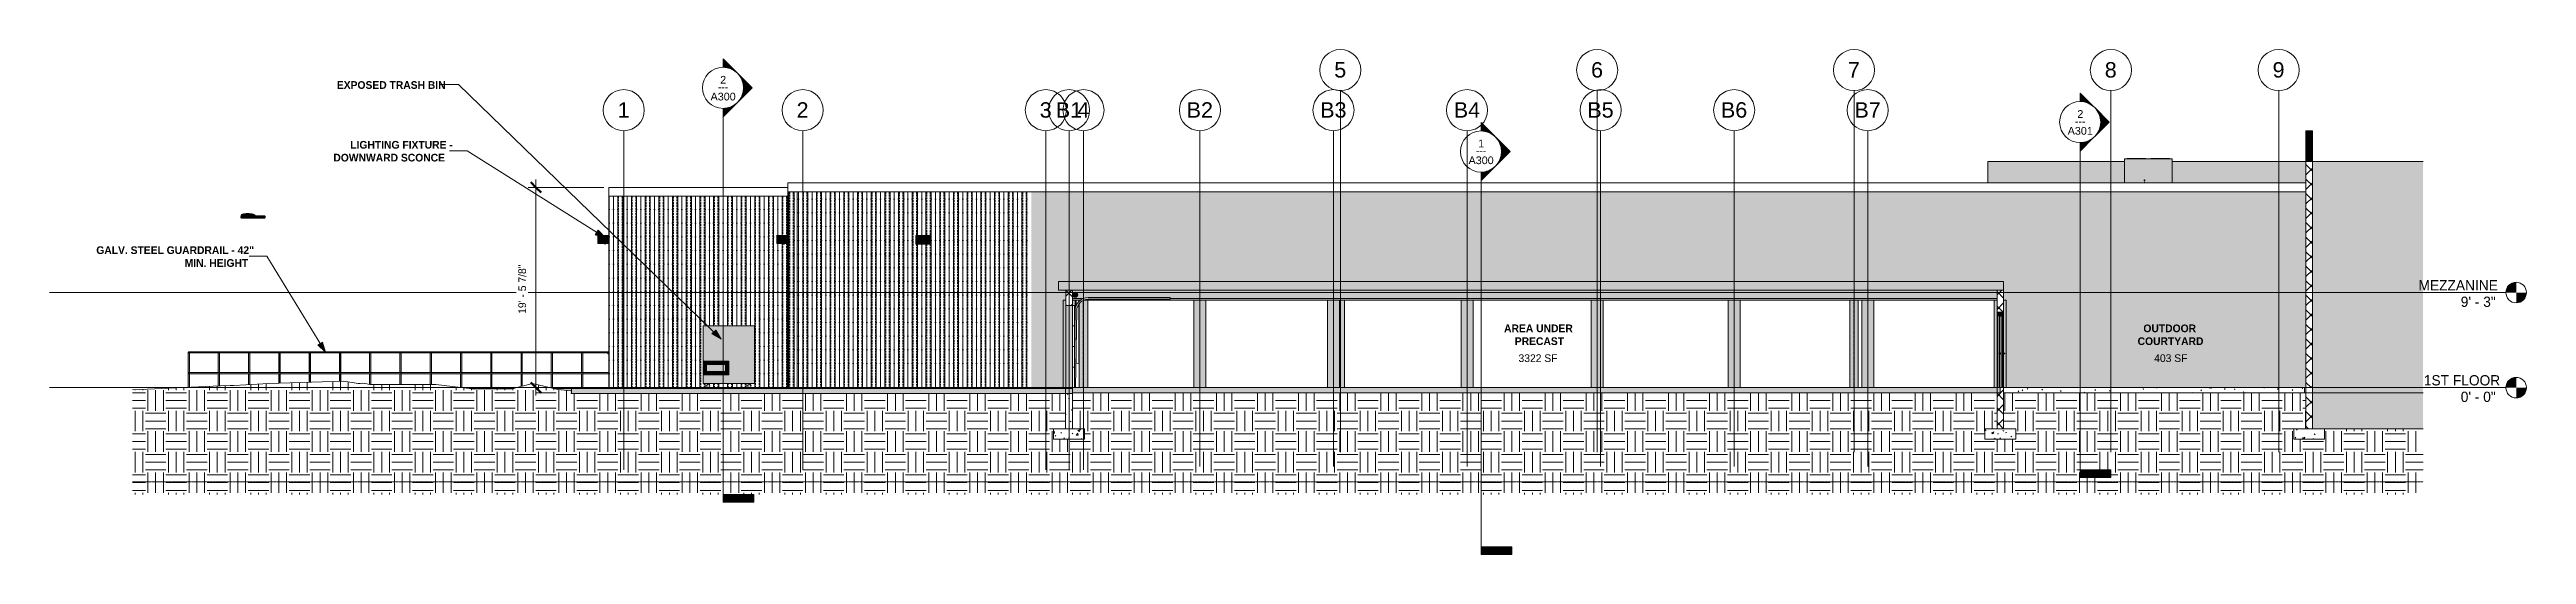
# Model space of a CAD drawing. Header units: inches. Extents: x -4221 to 4014, y -195 to 396.
# Drawn here: x -4221 to -1328, y -195 to 395 of the extents above; entities that cross this region are included whole.
import ezdxf

# ---------------------------------------------------------------- set-up
doc = ezdxf.new("R2010")
doc.units = ezdxf.units.IN
doc.header["$MEASUREMENT"] = 0
for name, pattern in [('Aligning Line 1_8_', [0.25, 0.125, -0.125]), ('Grid Line 1_2_', [0.875, 0.5, -0.125, 0.125, -0.125]), ('Hidden 1_8_', [0.1875, 0.125, -0.0625])]:
    doc.linetypes.add(name, pattern=pattern)
for name, color, linetype, lineweight in [('A-ANNO-DIMS', 211, 'Continuous', 9), ('A-ANNO-DIMS-96', 211, 'Continuous', 9), ('A-AREA-IDEN', 2, 'Continuous', 9), ('A-DOOR', 31, 'Continuous', 9), ('A-DOOR-FRAM', 31, 'Continuous', 9), ('A-FLOR-HRAL', 11, 'Continuous', 9), ('A-FLOR-LEVL', 51, 'Continuous', 9), ('A-ROOF', 132, 'Continuous', 13), ('A-WALL', 113, 'Continuous', 13), ('A-WALL-PATT', 111, 'Continuous', 20), ('C-BLDG-PADS', 91, 'Continuous', 9), ('C-TOPO', 7, 'Continuous', 9), ('E-LITE-EQPM', 33, 'Continuous', 9), ('G-ANNO-SYMB', 111, 'Aligning Line 1_8_', 9), ('G-ANNO-TEXT', 231, 'Continuous', 9), ('M-EQPM', 50, 'Continuous', 9), ('Q-SPCQ', 91, 'Continuous', 9), ('S-BEAM', 12, 'Continuous', 13), ('S-COLS', 52, 'Continuous', 13), ('S-FNDN', 32, 'Continuous', 13), ('S-GRID', 1, 'Continuous', 9), ('S-GRID-IDEN', 1, 'Continuous', 9)]:
    doc.layers.add(name, color=color, linetype=linetype, lineweight=lineweight)
doc.styles.add('Arial', font='arial.ttf', dxfattribs={"height": 18})
doc.styles.add('Arial_1', font='arial.ttf', dxfattribs={"height": 9})
doc.styles.add('Century Gothic', font='ufonts.com_century-gothic.ttf', dxfattribs={"height": 12})
doc.styles.add('Century Gothic_1', font='ufonts.com_century-gothic.ttf', dxfattribs={"height": 9})
doc.styles.add('Century Gothic_B', font='GOTHICB.TTF', dxfattribs={"height": 9})
doc.dimstyles.new('OD__1_16__Tol__', dxfattribs={"dimscale": 12, "dimtxt": 9.397514, "dimasz": 1, "dimexe": 0.75, "dimexo": 0.5, "dimgap": 0.75, "dimtad": 1, "dimdec": 4, "dimrnd": 0.0625, "dimzin": 3, "dimdsep": 46, "dimlunit": 4, "dimtxsty": 'Century Gothic_1', "dimblk1": 'OBLIQUE', "dimblk2": 'OBLIQUE', "dimsah": 1, "dimcen": 0.09, "dimdle": 0.75, "dimazin": 0, "dimtfac": 1, "dimtdec": 4, "dimtix": 1, "dimtmove": 0, "dimatfit": 3, "dimfxl": 1, "dimtvp": 1, "dimtfill": 1, "dimfrac": 2, "dimtolj": 1, "dimtzin": 0, "dimarcsym": 2})
pattern_1 = [(45, (-3004.961, 0), (-8.48528, 8.48528), []), (135, (-3004.961, 0), (-8.48528, -8.48528), [])]
pattern_2 = [(50, (-3004.96, 0), (27.5427, -2.40992), [2.88, -31.68]), (355, (-3004.96, 0), (-5.32784, 28.88427), [2.304, -25.344]), (100.451, (-3002.666, -0.2), (22.2153, 26.47393), [2.448, -26.924]), (46.184, (-3004.96, 7.68), (40.9819, -6.3564), [4.32, -47.52]), (96.636, (-3001.546, 7.15), (35.8907, 37.4062), [3.671, -40.386]), (351.184, (-3004.96, 7.68), (35.891, 37.4062), [3.456, -38.016]), (21, (-3001.12, 5.76), (22.92104, -15.46073), [2.88, -31.68]), (326, (-3001.12, 5.76), (9.34353, 27.84574), [2.304, -25.344]), (71.451, (-2999.21, 4.472), (32.26477, 12.3844), [2.448, -26.924]), (37.5, (-3004.961, 0), (0.466855, 12.78271), [1.267, -23.77, 1.267, -24.461, -25.44]), (37.5, (-3004.961, 0), (0.466855, 12.78271), [-50.765, 1.267, -24.173]), (7.5, (-3004.961, 0), (10.10159, 15.14509), [1.267, -13.402, 1.267, -23.194, -9.696]), (7.5, (-3004.961, 0), (10.10159, 15.14509), [-39.13, 1.267, -8.429]), (327.5, (-3013.524, 0), (20.49916, -0.86578), [1.267, -8.333, 1.267, -28.685, -39.744]), (327.5, (-3013.524, 0), (20.49916, -0.86578), [-39.552, 1.267, -38.477]), (317.5, (-3017.364, 0), (22.39478, 3.84429), [1.267, -11.213, 1.267, -18.624, -28.224]), (317.5, (-3017.364, 0), (22.39478, 3.84429), [-32.371, 1.267, -26.957])]
pattern_3 = [(90, (-3063.203, 300), (-16, 1e-15), [16, 0, 0, 0]), (90, (-3069.203, 300), (-16, 1e-15), [16, 0, 0, 0]), (90, (-3068.203, 300), (-16, 1e-15), [2.143, -13.857]), (90, (-3074.203, 300), (-16, 1e-15), [16, 0, 0, 0]), (90, (-3068.203, 303.214), (-16, 1e-15), [2.143, -13.857]), (90, (-3068.203, 306.429), (-16, 1e-15), [2.143, -13.857]), (90, (-3068.203, 309.643), (-16, 1e-15), [2.143, -13.857]), (90, (-3068.203, 312.857), (-16, 1e-15), [2.143, -13.857]), (90, (-3064.203, 300), (-16, 1e-15), [2.143, -13.857]), (90, (-3064.203, 303.214), (-16, 1e-15), [2.143, -13.857]), (90, (-3064.203, 306.429), (-16, 1e-15), [2.143, -13.857]), (90, (-3064.203, 309.643), (-16, 1e-15), [2.143, -13.857]), (90, (-3064.203, 312.857), (-16, 1e-15), [2.143, -13.857])]
pattern_4 = [(90, (-3551.203, 0), (-16, 1e-15), [16, 0, 0, 0]), (90, (-3557.203, 0), (-16, 1e-15), [16, 0, 0, 0]), (90, (-3556.203, 0), (-16, 1e-15), [2.143, -13.857]), (90, (-3562.203, 0), (-16, 1e-15), [16, 0, 0, 0]), (90, (-3556.203, 3.214), (-16, 1e-15), [2.143, -13.857]), (90, (-3556.203, 6.429), (-16, 1e-15), [2.143, -13.857]), (90, (-3556.203, 9.643), (-16, 1e-15), [2.143, -13.857]), (90, (-3556.203, 12.857), (-16, 1e-15), [2.143, -13.857]), (90, (-3552.203, 0), (-16, 1e-15), [2.143, -13.857]), (90, (-3552.203, 3.214), (-16, 1e-15), [2.143, -13.857]), (90, (-3552.203, 6.429), (-16, 1e-15), [2.143, -13.857]), (90, (-3552.203, 9.643), (-16, 1e-15), [2.143, -13.857]), (90, (-3552.203, 12.857), (-16, 1e-15), [2.143, -13.857])]
pattern_5 = [(90, (-1570.641, 300), (-16, 1e-15), [16, 0, 0, 0]), (90, (-1576.641, 300), (-16, 1e-15), [16, 0, 0, 0]), (90, (-1575.641, 300), (-16, 1e-15), [2.143, -13.857]), (90, (-1581.641, 300), (-16, 1e-15), [16, 0, 0, 0]), (90, (-1575.641, 303.214), (-16, 1e-15), [2.143, -13.857]), (90, (-1575.641, 306.429), (-16, 1e-15), [2.143, -13.857]), (90, (-1575.641, 309.643), (-16, 1e-15), [2.143, -13.857]), (90, (-1575.641, 312.857), (-16, 1e-15), [2.143, -13.857]), (90, (-1571.641, 300), (-16, 1e-15), [2.143, -13.857]), (90, (-1571.641, 303.214), (-16, 1e-15), [2.143, -13.857]), (90, (-1571.641, 306.429), (-16, 1e-15), [2.143, -13.857]), (90, (-1571.641, 309.643), (-16, 1e-15), [2.143, -13.857]), (90, (-1571.641, 312.857), (-16, 1e-15), [2.143, -13.857])]
pattern_6 = [(0, (-3004.96, 0), (24, 24), [24, -24]), (0, (-3004.96, 9), (24, 24), [24, -24]), (0, (-3004.96, 18), (24, 24), [24, -24]), (90, (-3001.96, 21), (-24, 24), [24, -24]), (90, (-2992.96, 21), (-24, 24), [24, -24]), (90, (-2983.96, 21), (-24, 24), [24, -24])]

msp = doc.modelspace()

# ---------------------------------------------------------------- texts
at = {"layer": 'A-AREA-IDEN', "char_height": 9, "attachment_point": 1}
for s, insert, width, style in [('AREA UNDER', (-2521.93475, 73.74263), 94.233, 'Century Gothic_B'), ('PRECAST', (-2509.43475, 58.74263), 64.236, 'Century Gothic_B'), ('COURTYARD', (-1781.95042, 58.74263), 91.809, 'Century Gothic_B'), ('OUTDOOR', (-1775.20042, 73.74263), 75.447, 'Century Gothic_B'), ('3322 SF', (-2505.05916, 38.91749), 53.328, 'Century Gothic_1'), ('403 SF', (-1762.58035, 38.91749), 44.844, 'Century Gothic_1')]:
    msp.add_mtext(s, dxfattribs=dict(at, insert=insert, width=width, style=style))
at = {"layer": 'A-FLOR-LEVL', "char_height": 12, "attachment_point": 1, "style": 'Century Gothic'}
for s, insert, width in [('MEZZANINE', (-1453.88081, 125.56299), 109.989), ('9\' - 3"', (-1404.53694, 106.28882), 50.904), ('1ST FLOOR', (-1447.64459, 14.56299), 102.414), ('0\' - 0"', (-1404.53694, -4.71118), 50.904)]:
    msp.add_mtext(s, dxfattribs=dict(at, insert=insert, width=width))
at = {"layer": 'G-ANNO-SYMB', "linetype": 'Continuous', "char_height": 9, "attachment_point": 1}
for s, insert, width, style in [('---', (-3440.20485, 355.51725), 15.453, 'Century Gothic_1'), ('2', (-3437.55354, 364.02395), 8.484, 'Arial_1'), ('A300', (-3448.79763, 344.3877), 35.754, 'Arial_1'), ('2', (-1852.40062, 324.02094), 8.484, 'Arial_1'), ('1', (-2552.21271, 289.60682), 8.484, 'Arial_1'), ('A301', (-1863.64471, 304.3847), 35.754, 'Arial_1'), ('---', (-1855.05193, 315.51425), 15.453, 'Century Gothic_1'), ('A300', (-2563.4568, 269.97058), 35.754, 'Arial_1'), ('---', (-2554.86402, 281.10013), 15.453, 'Century Gothic_1')]:
    msp.add_mtext(s, dxfattribs=dict(at, insert=insert, width=width, style=style))
at = {"layer": 'G-ANNO-TEXT', "char_height": 9, "attachment_point": 1, "style": 'Century Gothic_B'}
for s, insert, width in [('EXPOSED TRASH BIN', (-3885.30172, 357.90452), 146.955), ('DOWNWARD SCONCE', (-3889.36304, 273.08798), 164.226), ('LIGHTING FIXTURE -', (-3869.61304, 288.08798), 140.289), ('GALV. STEEL GUARDRAIL - 42"', (-4166.29249, 165.03113), 216.342), ('MIN. HEIGHT', (-4063.04249, 150.03113), 91.203)]:
    msp.add_mtext(s, dxfattribs=dict(at, insert=insert, width=width))
at = {"layer": 'S-GRID-IDEN', "char_height": 18, "attachment_point": 1, "style": 'Arial'}
for s, insert, width in [('5', (-2720.33228, 380.10422), 16.968), ('6', (-2420.33228, 380.10422), 16.968), ('7', (-2120.33228, 380.10422), 16.968), ('8', (-1820.33228, 380.10422), 16.968), ('9', (-1624.33228, 380.10422), 16.968), ('1', (-3557.33228, 333.28794), 16.968), ('2', (-3348.33228, 333.28794), 16.968), ('3', (-3064.33228, 333.28794), 16.968), ('B1', (-3045.51643, 333.28794), 37.269), ('4', (-3020.33228, 333.28794), 16.968), ('B2', (-2892.70393, 333.28794), 37.269), ('B3', (-2736.70393, 333.28794), 37.269), ('B4', (-2580.70393, 333.28794), 37.269), ('B5', (-2424.70393, 333.28794), 37.269), ('B6', (-2268.70393, 333.28794), 37.269), ('B7', (-2112.70393, 333.28794), 37.269)]:
    msp.add_mtext(s, dxfattribs=dict(at, insert=insert, width=width))

# ---------------------------------------------------------------- blocks, each defined once
blk = doc.blocks.new('Conc Beam - Conc Beam-1196117-BUILDING ELEVATION - SOUTH')
at = {"layer": 'S-BEAM', "lineweight": 9}
h = blk.add_hatch(dxfattribs=at)
h.set_pattern_fill('FP_2', color=9, style=0, pattern_type=2)
h.set_pattern_definition(pattern_2)
h.paths.add_polyline_path([(-1946.2, 104), (-1946.2, 114), (-3026.2, 114), (-3026.2, 104), (-3013.6, 104), (-3012.9, 104.3), (-3010.3, 105), (-3007.6, 105.2), (-2911.9, 105.2), (-2911.9, 104), (-1949.4, 104)], flags=0)
h.paths.add_polyline_path([(-3022.8, 105.5), (-3024, 105.7), (-3024.9, 106.4), (-3025.6, 107.4), (-3025.8, 108.5), (-3025.6, 109.7), (-3024.9, 110.6), (-3024, 111.3), (-3022.8, 111.5), (-3021.6, 111.2), (-3020.7, 110.6), (-3020.1, 109.6), (-3019.8, 108.5), (-3020.1, 107.3), (-3020.8, 106.3), (-3021.7, 105.7), (-3022, 105.7)], flags=0)
h = blk.add_hatch(dxfattribs=at)
h.set_pattern_fill('FP_3', color=9, style=0, pattern_type=2)
h.set_pattern_definition([(33.467, (-3004.961, 106.303), (27.5428, -1.337), [2.219, -24.411]), (357.222, (-3004.961, 106.303), (-5.32773, 16.02204), [2.298, -25.277]), (108.394, (-3002.666, 106.19), (22.21507, 14.68524), [1.407, -15.478]), (30.033, (-3004.96, 110.563), (40.9821, -3.5259), [3.455, -38.002]), (101.845, (-3001.546, 110.27), (35.8912, 20.749), [2.067, -22.736]), (355.083, (-3004.96, 110.563), (35.89054, 20.7491), [3.428, -37.706]), (12.02, (-3001.121, 109.498), (22.92165, -8.57654), [2.749, -30.239]), (339.487, (-3001.121, 109.498), (9.34315, 15.4464), [2.039, -22.434]), (58.83, (-2999.21, 108.783), (32.2648, 6.87024), [1.504, -16.548]), (23.056, (-3004.961, 106.303), (0.46711, 7.091376), [1.093, -20.495, 1.093, -21.091, -21.935]), (23.056, (-3004.961, 106.303), (0.46711, 7.091376), [-43.771, 1.093, -20.842]), (4.177, (-3004.961, 106.303), (10.101914, 8.401117), [1.26, -13.322, 1.26, -23.056, -9.639]), (4.177, (-3004.961, 106.303), (10.101914, 8.401117), [-38.898, 1.26, -8.379]), (340.537, (-3013.524, 106.303), (20.4992, -0.480766), [1.134, -7.454, 1.134, -25.659, -35.551]), (340.537, (-3013.524, 106.303), (20.4992, -0.480766), [-35.379, 1.134, -34.418]), (333.056, (-3017.364, 106.303), (22.39406, 2.13228), [1.048, -9.274, 1.048, -15.403, -23.343]), (333.056, (-3017.364, 106.303), (22.39406, 2.13228), [-26.773, 1.048, -22.295])])
h.paths.add_polyline_path([(-1946.2, 102), (-1946.2, 104), (-2911.9, 104), (-2911.9, 103.2), (-3007.6, 103.2), (-3010, 103), (-3012.2, 102.4), (-3013.2, 102), (-1950.2, 102)], flags=0)
h.paths.add_polyline_path([(-3021.5, 102), (-3017.1, 102), (-3015.3, 103.2), (-3013.6, 104), (-3026.2, 104), (-3026.2, 102)], flags=0)
for p, q in [((-3026.2, 104), (-3013.6, 104)), ((-3017.1, 102), (-3026.2, 102)), ((-1946.2, 102), (-3013.2, 102)), ((-2911.9, 104), (-1946.2, 104))]:
    blk.add_line(p, q, dxfattribs=at)
blk = doc.blocks.new('Walls 1 - Walls 1-1277454-BUILDING ELEVATION - SOUTH')
at = {"layer": 'A-ROOF', "lineweight": 9}
for color, points in [(254, [(-1956.8, 239.2), (-1956.8, 264), (-1956.9, 264), (-1956.9, 239.2), (-1956.8, 239.2)]), (161, [(-1577.8, -48), (-1448.5, -48), (-1448.5, 264), (-1577.8, 264), (-1577.8, -6)])]:
    blk.add_hatch(color=color, dxfattribs=at).paths.add_polyline_path(points, flags=0)
h = blk.add_hatch(color=254, dxfattribs=at)
h.paths.add_polyline_path([(-1615.7, 239.2), (-1585.5, 239.2), (-1585.5, 264), (-1741.8, 264), (-1741.8, 239.2), (-1699.3, 239.2)], flags=0)
h.paths.add_polyline_path([(-1950.2, 239.2), (-1797.2, 239.2), (-1797.2, 264), (-1956.8, 264), (-1956.8, 239.2)], flags=0)
for p, q in [((-1956.9, 264), (-1956.8, 264)), ((-1956.8, 264), (-1797.2, 264)), ((-1956.8, 264), (-1956.8, 239.2)), ((-1741.8, 264), (-1585.5, 264)), ((-1448.5, 264), (-1577.8, 264)), ((-1577.8, 264), (-1577.8, -48)), ((-1577.8, -48), (-1448.5, -48))]:
    blk.add_line(p, q, dxfattribs=at)
blk = doc.blocks.new('Railing - Lapeyre - 1 1_2_ Post-1355937-BUILDING ELEVATION - SOUTH')
at = {"layer": 'A-FLOR-HRAL'}
h = blk.add_hatch(color=256, dxfattribs=at)
h.paths.add_polyline_path([(-3598.5, 16.8), (-3598.5, 41.3), (-3599, 40.7), (-3599.3, 40.5), (-3599.5, 40.5), (-3599.5, 17.5), (-3599.3, 17.5), (-3599, 17.3), (-3598.6, 16.9)], flags=0)
h.paths.add_polyline_path([(-3599.2, 0), (-3598.5, 0), (-3598.5, 16.8), (-3599, 16.2), (-3599.4, 16), (-3599.5, 16), (-3599.4, 0), (-3599.2, 0)], flags=0)
h = blk.add_hatch(color=256, dxfattribs=at)
h.paths.add_polyline_path([(-3598.5, 16.8), (-3598, 17.3), (-3598, 17.5), (-3598, 40.6), (-3598.2, 40.9), (-3598.5, 41.3), (-3598.5, 16.9)], flags=0)
h.paths.add_polyline_path([(-3598, 0), (-3598, 16.2), (-3598.2, 16.4), (-3598.5, 16.8), (-3598.5, 0), (-3598, 0)], flags=0)
for p, q in [((-3599.5, 40.7), (-3599.5, 17.3)), ((-3598, 0), (-3598, 41.3)), ((-3599.5, 16.2), (-3599.5, 0))]:
    blk.add_line(p, q, dxfattribs=at)
blk = doc.blocks.new('Railing - Lapeyre - 1 1_2_ Post-V1-BUILDING ELEVATION - SOUTH')
at = {"layer": 'A-FLOR-HRAL'}
h = blk.add_hatch(color=256, dxfattribs=at)
h.paths.add_polyline_path([(-3669.2, 16.8), (-3669.2, 41.3), (-3669.8, 40.7), (-3670.1, 40.5), (-3670.2, 40.5), (-3670.2, 17.5), (-3670.1, 17.5), (-3669.8, 17.3), (-3669.3, 16.9)], flags=0)
h.paths.add_polyline_path([(-3670.2, 1.3), (-3669.2, 1.5), (-3669.2, 16.8), (-3669.8, 16.2), (-3670.1, 16), (-3670.2, 16), (-3670.2, 1.8)], flags=0)
h = blk.add_hatch(color=256, dxfattribs=at)
h.paths.add_polyline_path([(-3669.2, 16.8), (-3668.8, 17.3), (-3668.7, 17.5), (-3668.7, 40.6), (-3668.9, 40.9), (-3669.2, 41.3), (-3669.2, 16.9)], flags=0)
h.paths.add_polyline_path([(-3669.2, 1.5), (-3668.7, 1.7), (-3668.7, 16.2), (-3668.9, 16.4), (-3669.2, 16.8), (-3669.2, 2.2)], flags=0)
for p, q in [((-3670.2, 40.7), (-3670.2, 17.3)), ((-3668.7, 1.7), (-3668.7, 41.3)), ((-3670.2, 16.2), (-3670.2, 1.3))]:
    blk.add_line(p, q, dxfattribs=at)
blk = doc.blocks.new('Railing - Lapeyre - 1 1_2_ Post-V2-BUILDING ELEVATION - SOUTH')
at = {"layer": 'A-FLOR-HRAL'}
h = blk.add_hatch(color=256, dxfattribs=at)
h.paths.add_polyline_path([(-3739.9, 16.8), (-3739.9, 41.3), (-3740.5, 40.7), (-3740.8, 40.5), (-3740.9, 40.5), (-3740.9, 17.5), (-3740.8, 17.5), (-3740.5, 17.3), (-3740, 16.9)], flags=0)
h.paths.add_polyline_path([(-3739.9, 0.1), (-3739.9, 16.8), (-3740.5, 16.2), (-3740.8, 16), (-3740.9, 16), (-3740.9, 0.2), (-3739.9, 0.1)], flags=0)
h = blk.add_hatch(color=256, dxfattribs=at)
h.paths.add_polyline_path([(-3739.9, 16.8), (-3739.5, 17.3), (-3739.4, 17.5), (-3739.4, 40.6), (-3739.6, 40.9), (-3739.9, 41.3), (-3739.9, 16.9)], flags=0)
h.paths.add_polyline_path([(-3739.4, 0.1), (-3739.5, 16.2), (-3739.6, 16.4), (-3739.9, 16.8), (-3739.9, 0.1), (-3739.4, 0.1)], flags=0)
for p, q in [((-3740.9, 40.7), (-3740.9, 17.3)), ((-3739.4, 0.1), (-3739.4, 41.3)), ((-3740.9, 16.2), (-3740.9, 0.2))]:
    blk.add_line(p, q, dxfattribs=at)
blk = doc.blocks.new('Railing - Lapeyre - 1 1_2_ Post-V3-BUILDING ELEVATION - SOUTH')
at = {"layer": 'A-FLOR-HRAL'}
h = blk.add_hatch(color=256, dxfattribs=at)
h.paths.add_polyline_path([(-3775.3, 16.8), (-3775.3, 41.3), (-3775.8, 40.7), (-3776.2, 40.5), (-3776.3, 40.5), (-3776.2, 17.5), (-3776.1, 17.5), (-3775.8, 17.3), (-3775.4, 16.9)], flags=0)
h.paths.add_polyline_path([(-3775.3, 3.5), (-3775.3, 16.8), (-3775.8, 16.2), (-3776.2, 16), (-3776.3, 16), (-3776.2, 3.5), (-3775.3, 3.5)], flags=0)
h = blk.add_hatch(color=256, dxfattribs=at)
h.paths.add_polyline_path([(-3775.3, 16.8), (-3774.8, 17.3), (-3774.8, 17.5), (-3774.8, 40.7), (-3774.9, 40.9), (-3775.3, 41.3), (-3775.3, 16.9)], flags=0)
h.paths.add_polyline_path([(-3774.8, 3.5), (-3774.8, 16.2), (-3774.9, 16.4), (-3775.3, 16.8), (-3775.3, 3.5), (-3774.8, 3.5)], flags=0)
for p, q in [((-3776.3, 40.7), (-3776.3, 17.3)), ((-3774.8, 3.5), (-3774.8, 41.3)), ((-3776.3, 16.2), (-3776.3, 3.5))]:
    blk.add_line(p, q, dxfattribs=at)
blk = doc.blocks.new('Railing - Lapeyre - 1 1_2_ Post-V4-BUILDING ELEVATION - SOUTH')
at = {"layer": 'A-FLOR-HRAL'}
h = blk.add_hatch(color=256, dxfattribs=at)
h.paths.add_polyline_path([(-3810.6, 16.8), (-3810.6, 41.3), (-3811.2, 40.7), (-3811.5, 40.5), (-3811.6, 40.5), (-3811.6, 17.5), (-3811.5, 17.5), (-3811.2, 17.3), (-3810.7, 16.8)], flags=0)
h.paths.add_polyline_path([(-3810.6, 3.6), (-3810.6, 16.8), (-3811.2, 16.2), (-3811.5, 16), (-3811.6, 16), (-3811.6, 3.6), (-3810.7, 3.6)], flags=0)
h = blk.add_hatch(color=256, dxfattribs=at)
h.paths.add_polyline_path([(-3810.6, 16.8), (-3810.2, 17.3), (-3810.1, 17.5), (-3810.2, 40.7), (-3810.3, 40.9), (-3810.6, 41.3), (-3810.6, 16.8)], flags=0)
h.paths.add_polyline_path([(-3810.1, 3.6), (-3810.2, 16.2), (-3810.3, 16.4), (-3810.6, 16.8), (-3810.6, 3.6), (-3810.1, 3.6)], flags=0)
for p, q in [((-3811.6, 40.7), (-3811.6, 17.3)), ((-3810.6, 41.3), (-3810.6, 41.3)), ((-3810.1, 3.6), (-3810.1, 41.3)), ((-3811.6, 16.2), (-3811.6, 3.6))]:
    blk.add_line(p, q, dxfattribs=at)
blk = doc.blocks.new('Railing - Lapeyre - 1 1_2_ Post-V5-BUILDING ELEVATION - SOUTH')
at = {"layer": 'A-FLOR-HRAL'}
h = blk.add_hatch(color=256, dxfattribs=at)
h.paths.add_polyline_path([(-3846, 16.8), (-3846, 41.3), (-3846.5, 40.7), (-3846.9, 40.5), (-3847, 40.5), (-3847, 17.5), (-3846.8, 17.5), (-3846.5, 17.2), (-3846, 16.8)], flags=0)
h.paths.add_polyline_path([(-3846, 3.7), (-3846, 16.8), (-3846.5, 16.2), (-3846.9, 16), (-3847, 16), (-3846.9, 3.8), (-3846.4, 3.7), (-3846, 3.7)], flags=0)
h = blk.add_hatch(color=256, dxfattribs=at)
h.paths.add_polyline_path([(-3846, 16.8), (-3845.5, 17.3), (-3845.5, 17.5), (-3845.5, 40.7), (-3845.7, 40.9), (-3846, 41.3), (-3846, 16.8)], flags=0)
h.paths.add_polyline_path([(-3845.5, 3.7), (-3845.5, 16.2), (-3845.7, 16.4), (-3846, 16.8), (-3846, 3.7), (-3845.5, 3.7)], flags=0)
for p, q in [((-3847, 40.7), (-3847, 17.3)), ((-3845.5, 3.7), (-3845.5, 41.3)), ((-3847, 16.2), (-3847, 3.8))]:
    blk.add_line(p, q, dxfattribs=at)
blk = doc.blocks.new('Railing - Lapeyre - 1 1_2_ Post-V6-BUILDING ELEVATION - SOUTH')
at = {"layer": 'A-FLOR-HRAL'}
h = blk.add_hatch(color=256, dxfattribs=at)
h.paths.add_polyline_path([(-3881.3, 16.8), (-3881.3, 41.3), (-3881.9, 40.7), (-3882.2, 40.5), (-3882.3, 40.5), (-3882.3, 17.5), (-3882.2, 17.5), (-3881.8, 17.2), (-3881.4, 16.8)], flags=0)
h.paths.add_polyline_path([(-3882.3, 7.4), (-3881.3, 7.4), (-3881.3, 16.8), (-3881.9, 16.2), (-3882.2, 16), (-3882.3, 16), (-3882.3, 7.5)], flags=0)
h = blk.add_hatch(color=256, dxfattribs=at)
h.paths.add_polyline_path([(-3881.3, 16.8), (-3880.9, 17.3), (-3880.8, 17.5), (-3880.9, 40.7), (-3881, 40.9), (-3881.3, 41.3), (-3881.3, 16.8)], flags=0)
h.paths.add_polyline_path([(-3881.3, 7.4), (-3880.8, 7.4), (-3880.9, 16.2), (-3881, 16.4), (-3881.3, 16.8), (-3881.3, 7.5)], flags=0)
for p, q in [((-3882.3, 40.7), (-3882.3, 17.3)), ((-3880.8, 7.4), (-3880.8, 41.3)), ((-3882.3, 16.2), (-3882.3, 7.4))]:
    blk.add_line(p, q, dxfattribs=at)
blk = doc.blocks.new('Railing - Lapeyre - 1 1_2_ Post-V7-BUILDING ELEVATION - SOUTH')
at = {"layer": 'A-FLOR-HRAL'}
h = blk.add_hatch(color=256, dxfattribs=at)
h.paths.add_polyline_path([(-3916.7, 16.8), (-3916.7, 41.3), (-3917.3, 40.7), (-3917.6, 40.5), (-3917.7, 40.5), (-3917.7, 17.5), (-3917.6, 17.5), (-3917.2, 17.2), (-3916.7, 16.8)], flags=0)
h.paths.add_polyline_path([(-3917.7, 6.3), (-3916.7, 6.3), (-3916.7, 16.8), (-3917.3, 16.2), (-3917.6, 16), (-3917.7, 16), (-3917.7, 7.5)], flags=0)
h = blk.add_hatch(color=256, dxfattribs=at)
h.paths.add_polyline_path([(-3916.7, 16.8), (-3916.3, 17.3), (-3916.2, 17.5), (-3916.2, 40.7), (-3916.4, 40.9), (-3916.7, 41.3), (-3916.7, 16.8)], flags=0)
h.paths.add_polyline_path([(-3916.7, 6.3), (-3916.2, 6.3), (-3916.2, 16.2), (-3916.4, 16.4), (-3916.7, 16.8), (-3916.7, 7.5)], flags=0)
for p, q in [((-3917.7, 40.7), (-3917.7, 17.3)), ((-3916.2, 6.3), (-3916.2, 41.3)), ((-3917.7, 16.2), (-3917.7, 6.3))]:
    blk.add_line(p, q, dxfattribs=at)
blk = doc.blocks.new('Railing - Lapeyre - 1 1_2_ Post-V8-BUILDING ELEVATION - SOUTH')
at = {"layer": 'A-FLOR-HRAL'}
h = blk.add_hatch(color=256, dxfattribs=at)
h.paths.add_polyline_path([(-3952, 16.8), (-3952.1, 41.2), (-3952.6, 40.7), (-3952.9, 40.5), (-3953.1, 40.5), (-3953, 17.5), (-3952.9, 17.5), (-3952.6, 17.2), (-3952.1, 16.8)], flags=0)
h.paths.add_polyline_path([(-3953.1, 5.2), (-3952, 5.2), (-3952.1, 16.7), (-3952.6, 16.2), (-3953, 16), (-3953.1, 16), (-3953.1, 7.5)], flags=0)
h = blk.add_hatch(color=256, dxfattribs=at)
h.paths.add_polyline_path([(-3952, 16.8), (-3951.6, 17.3), (-3951.6, 17.5), (-3951.6, 40.6), (-3951.7, 40.9), (-3952, 41.2), (-3952, 16.8)], flags=0)
h.paths.add_polyline_path([(-3952, 5.2), (-3951.6, 5.2), (-3951.6, 16.2), (-3951.7, 16.4), (-3952, 16.7), (-3952, 7.5)], flags=0)
for p, q in [((-3953.1, 40.7), (-3953.1, 17.3)), ((-3951.6, 5.2), (-3951.6, 41.3)), ((-3953.1, 16.2), (-3953.1, 5.2))]:
    blk.add_line(p, q, dxfattribs=at)
blk = doc.blocks.new('Railing - Lapeyre - 1 1_2_ Post-V9-BUILDING ELEVATION - SOUTH')
at = {"layer": 'A-FLOR-HRAL'}
h = blk.add_hatch(color=256, dxfattribs=at)
h.paths.add_polyline_path([(-3987.4, 16.8), (-3987.4, 41.2), (-3988, 40.7), (-3988.3, 40.5), (-3988.4, 40.5), (-3988.4, 17.5), (-3988.3, 17.5), (-3987.9, 17.3), (-3987.4, 16.8)], flags=0)
h.paths.add_polyline_path([(-3988.4, 3.5), (-3987.4, 3.5), (-3987.4, 16.7), (-3988, 16.2), (-3988.3, 16), (-3988.4, 16), (-3988.4, 4.1)], flags=0)
h = blk.add_hatch(color=256, dxfattribs=at)
h.paths.add_polyline_path([(-3987.4, 16.8), (-3987, 17.3), (-3986.9, 17.5), (-3986.9, 40.6), (-3987.1, 40.9), (-3987.4, 41.2), (-3987.4, 16.8)], flags=0)
h.paths.add_polyline_path([(-3987.4, 3.5), (-3986.9, 3.5), (-3987, 16.2), (-3987.1, 16.4), (-3987.4, 16.7), (-3987.4, 4.1)], flags=0)
for p, q in [((-3988.4, 40.7), (-3988.4, 17.3)), ((-3986.9, 3.5), (-3986.9, 41.3)), ((-3988.4, 16.2), (-3988.4, 3.5))]:
    blk.add_line(p, q, dxfattribs=at)
blk = doc.blocks.new('Railing - Lapeyre - 1 1_2_ Post-V10-BUILDING ELEVATION - SOUTH')
at = {"layer": 'A-FLOR-HRAL'}
h = blk.add_hatch(color=256, dxfattribs=at)
h.paths.add_polyline_path([(-4022.7, 16.8), (-4022.8, 41.2), (-4023.3, 40.7), (-4023.6, 40.5), (-4023.8, 40.5), (-4023.7, 17.5), (-4023.6, 17.5), (-4023.3, 17.3), (-4022.8, 16.8)], flags=0)
h.paths.add_polyline_path([(-4023.8, 1.8), (-4022.7, 1.9), (-4022.8, 16.7), (-4023.3, 16.2), (-4023.7, 16), (-4023.8, 16), (-4023.8, 1.9)], flags=0)
h = blk.add_hatch(color=256, dxfattribs=at)
h.paths.add_polyline_path([(-4022.7, 16.8), (-4022.3, 17.3), (-4022.3, 17.5), (-4022.3, 40.6), (-4022.4, 40.9), (-4022.7, 41.2), (-4022.7, 16.8)], flags=0)
h.paths.add_polyline_path([(-4022.7, 1.8), (-4022.3, 1.9), (-4022.3, 16.2), (-4022.4, 16.4), (-4022.7, 16.7), (-4022.7, 1.9)], flags=0)
for p, q in [((-4023.8, 40.7), (-4023.8, 17.3)), ((-4022.3, 1.9), (-4022.3, 41.3)), ((-4023.8, 16.2), (-4023.8, 1.8))]:
    blk.add_line(p, q, dxfattribs=at)
blk = doc.blocks.new('Railing - Lapeyre - 1 1_2_ Post-V11-BUILDING ELEVATION - SOUTH')
at = {"layer": 'A-FLOR-HRAL'}
for points in [[(-3563.7, -1), (-3563.1, -1), (-3563.1, 0), (-3564.1, 0), (-3564.1, -1), (-3563.8, -1)], [(-3562.6, -1), (-3562.6, -1), (-3562.6, 0), (-3563.1, 0), (-3563.1, -1), (-3562.7, -1)]]:
    blk.add_hatch(color=256, dxfattribs=at).paths.add_polyline_path(points, flags=0)
for p, q in [((-3564.1, 0), (-3564.1, -1)), ((-3562.6, -1), (-3562.6, 0))]:
    blk.add_line(p, q, dxfattribs=at)
blk = doc.blocks.new('Railing - Lapeyre - 1 1_2_ Post-V12-BUILDING ELEVATION - SOUTH')
at = {"layer": 'A-FLOR-HRAL'}
blk.add_hatch(color=256, dxfattribs=at).paths.add_polyline_path([(-4059.1, 0.2), (-4058.1, 0.3), (-4058.1, 41.3), (-4059.1, 41.3), (-4059.1, 1.3)], flags=0)
h = blk.add_hatch(color=256, dxfattribs=at)
h.paths.add_polyline_path([(-4058.1, 16.8), (-4057.7, 17.3), (-4057.6, 17.5), (-4057.6, 40.6), (-4057.8, 40.9), (-4058.1, 41.3), (-4058.1, 16.9)], flags=0)
h.paths.add_polyline_path([(-4058.1, 0.3), (-4057.6, 0.3), (-4057.7, 16.2), (-4057.8, 16.4), (-4058.1, 16.8), (-4058.1, 1.3)], flags=0)
for p, q in [((-4059.1, 41.3), (-4059.1, 0.2)), ((-4059.1, 41.3), (-4058.1, 41.3)), ((-4057.6, 0.3), (-4057.6, 41.3))]:
    blk.add_line(p, q, dxfattribs=at)
blk = doc.blocks.new('Railing - Railing-1341484-BUILDING ELEVATION - SOUTH')
at = {"layer": 'A-FLOR-HRAL'}
for points in [[(-4058.6, 41.2), (-4058.1, 41.2), (-4058.2, 41.8), (-4058.3, 42), (-4058.4, 42), (-4058.5, 41.9), (-4058.6, 41.6), (-4058.6, 41.2)], [(-3570.2, 41.2), (-3567.6, 41.2), (-3567.6, 42), (-4058.3, 42), (-4058.2, 41.8), (-4058.1, 41.4), (-4058.1, 41.2), (-3580.6, 41.2)]]:
    blk.add_hatch(color=256, dxfattribs=at).paths.add_polyline_path(points, flags=0)
h = blk.add_hatch(color=256, dxfattribs=at)
h.paths.add_polyline_path([(-4057.6, 40.5), (-4023.6, 40.5), (-4023.3, 40.7), (-4022.7, 41.2), (-4058.1, 41.2), (-4057.7, 40.7), (-4057.6, 40.5)], flags=0)
h.paths.add_polyline_path([(-3998.7, 40.5), (-3988.3, 40.5), (-3988, 40.7), (-3987.4, 41.2), (-4022.7, 41.2), (-4022.3, 40.7), (-4022.3, 40.5), (-4019.6, 40.5)], flags=0)
h.paths.add_polyline_path([(-3952, 41.2), (-3987.4, 41.2), (-3987, 40.7), (-3986.9, 40.5), (-3952.9, 40.5), (-3952.6, 40.7), (-3952.1, 41.2)], flags=0)
h.paths.add_polyline_path([(-3916.7, 41.2), (-3952, 41.2), (-3951.6, 40.7), (-3951.6, 40.5), (-3917.6, 40.5), (-3917.3, 40.7), (-3916.7, 41.2)], flags=0)
h.paths.add_polyline_path([(-3881.3, 41.2), (-3916.7, 41.2), (-3916.3, 40.7), (-3916.2, 40.5), (-3882.2, 40.5), (-3881.9, 40.7), (-3881.4, 41.2)], flags=0)
h.paths.add_polyline_path([(-3846, 41.2), (-3881.3, 41.2), (-3880.9, 40.7), (-3880.8, 40.5), (-3846.8, 40.5), (-3846.5, 40.7), (-3846, 41.2)], flags=0)
h.paths.add_polyline_path([(-3810.6, 41.2), (-3846, 41.2), (-3845.5, 40.7), (-3845.5, 40.5), (-3811.5, 40.5), (-3811.2, 40.7), (-3810.7, 41.2)], flags=0)
h.paths.add_polyline_path([(-3775.3, 41.2), (-3810.6, 41.2), (-3810.2, 40.7), (-3810.1, 40.5), (-3776.1, 40.5), (-3775.7, 40.8), (-3775.4, 41.1)], flags=0)
h.paths.add_polyline_path([(-3739.9, 41.2), (-3775.3, 41.2), (-3774.8, 40.7), (-3774.8, 40.5), (-3740.8, 40.5), (-3740.4, 40.8), (-3740, 41.1)], flags=0)
h.paths.add_polyline_path([(-3727, 40.5), (-3705.4, 40.5), (-3705.1, 40.8), (-3704.5, 41.2), (-3739.9, 41.2), (-3739.5, 40.7), (-3739.4, 40.5)], flags=0)
h.paths.add_polyline_path([(-3704.1, 40.5), (-3670, 40.5), (-3669.7, 40.8), (-3669.2, 41.2), (-3704.5, 41.2), (-3704.1, 40.7), (-3704.1, 40.5)], flags=0)
h.paths.add_polyline_path([(-3633.8, 41.2), (-3669.2, 41.2), (-3668.8, 40.7), (-3668.7, 40.5), (-3634.7, 40.5), (-3634.4, 40.7), (-3634, 41.1)], flags=0)
h.paths.add_polyline_path([(-3598.5, 41.2), (-3633.8, 41.2), (-3633.4, 40.7), (-3633.3, 40.5), (-3599.3, 40.5), (-3599, 40.7), (-3598.6, 41.1)], flags=0)
h.paths.add_polyline_path([(-3567.6, 40.5), (-3567.6, 41.2), (-3598.5, 41.2), (-3598.1, 40.7), (-3598, 40.5), (-3570.2, 40.5)], flags=0)
h = blk.add_hatch(color=256, dxfattribs=at)
h.paths.add_polyline_path([(-4022.7, 16.7), (-4023.3, 17.3), (-4023.6, 17.5), (-4023.8, 17.5), (-4057.6, 17.5), (-4057.6, 17.4), (-4057.8, 17.1), (-4058.1, 16.7), (-4022.9, 16.7)], flags=0)
h.paths.add_polyline_path([(-3987.4, 16.7), (-3988, 17.3), (-3988.3, 17.5), (-3988.4, 17.5), (-4022.3, 17.5), (-4022.3, 17.4), (-4022.4, 17.1), (-4022.7, 16.7), (-3987.5, 16.7)], flags=0)
h.paths.add_polyline_path([(-3952, 16.7), (-3952.6, 17.3), (-3952.9, 17.5), (-3953.1, 17.5), (-3986.9, 17.5), (-3986.9, 17.4), (-3987.1, 17.1), (-3987.4, 16.7), (-3952.2, 16.7)], flags=0)
h.paths.add_polyline_path([(-3916.7, 16.7), (-3917.3, 17.3), (-3917.6, 17.5), (-3917.7, 17.5), (-3951.6, 17.5), (-3951.6, 17.4), (-3951.8, 17.1), (-3952, 16.7), (-3916.8, 16.7)], flags=0)
h.paths.add_polyline_path([(-3881.3, 16.7), (-3881.9, 17.3), (-3882.3, 17.5), (-3882.3, 17.5), (-3916.2, 17.5), (-3916.2, 17.4), (-3916.4, 17.1), (-3916.7, 16.7), (-3881.4, 16.7)], flags=0)
h.paths.add_polyline_path([(-3846, 16.7), (-3846.5, 17.3), (-3846.9, 17.5), (-3847, 17.5), (-3880.8, 17.5), (-3880.9, 17.4), (-3881, 17.1), (-3881.3, 16.7), (-3846.1, 16.7)], flags=0)
h.paths.add_polyline_path([(-3810.6, 16.7), (-3811.2, 17.3), (-3811.5, 17.5), (-3811.6, 17.5), (-3845.5, 17.5), (-3845.5, 17.3), (-3845.7, 17.1), (-3846, 16.7), (-3810.7, 16.7)], flags=0)
h.paths.add_polyline_path([(-3775.3, 16.7), (-3775.8, 17.3), (-3776.2, 17.5), (-3776.3, 17.5), (-3810.1, 17.5), (-3810.2, 17.3), (-3810.3, 17.1), (-3810.6, 16.7), (-3775.4, 16.7)], flags=0)
h.paths.add_polyline_path([(-3739.9, 16.7), (-3740.5, 17.3), (-3740.8, 17.5), (-3740.9, 17.5), (-3774.8, 17.5), (-3774.8, 17.3), (-3774.9, 17.1), (-3775.3, 16.7), (-3740, 16.7)], flags=0)
h.paths.add_polyline_path([(-3704.5, 16.7), (-3705.1, 17.3), (-3705.4, 17.5), (-3705.5, 17.5), (-3739.4, 17.5), (-3739.5, 17.3), (-3739.6, 17.1), (-3739.9, 16.7), (-3704.7, 16.7)], flags=0)
h.paths.add_polyline_path([(-3669.2, 16.7), (-3669.8, 17.3), (-3670.1, 17.5), (-3670.2, 17.5), (-3704.1, 17.5), (-3704.1, 17.3), (-3704.2, 17.1), (-3704.5, 16.7), (-3669.3, 16.7)], flags=0)
h.paths.add_polyline_path([(-3633.8, 16.7), (-3634.4, 17.3), (-3634.7, 17.5), (-3634.8, 17.5), (-3668.7, 17.5), (-3668.8, 17.3), (-3668.9, 17.1), (-3669.2, 16.7), (-3633.9, 16.7)], flags=0)
h.paths.add_polyline_path([(-3598.5, 16.7), (-3599.1, 17.3), (-3599.3, 17.5), (-3599.5, 17.5), (-3633.3, 17.5), (-3633.4, 17.3), (-3633.5, 17.1), (-3633.8, 16.7), (-3598.6, 16.7)], flags=0)
h.paths.add_polyline_path([(-3570.2, 16.7), (-3567.6, 16.7), (-3567.6, 17.5), (-3598, 17.5), (-3598, 17.4), (-3598.2, 17.1), (-3598.5, 16.7), (-3580.6, 16.7)], flags=0)
h = blk.add_hatch(color=256, dxfattribs=at)
h.paths.add_polyline_path([(-4057.6, 16), (-4023.6, 16), (-4023.3, 16.2), (-4022.7, 16.7), (-4058.1, 16.7), (-4057.7, 16.2), (-4057.6, 16)], flags=0)
h.paths.add_polyline_path([(-3987.4, 16.7), (-4022.7, 16.7), (-4022.3, 16.2), (-4022.3, 16), (-3988.3, 16), (-3988, 16.2), (-3987.4, 16.7)], flags=0)
h.paths.add_polyline_path([(-3952, 16.7), (-3987.4, 16.7), (-3987, 16.2), (-3986.9, 16), (-3952.9, 16), (-3952.6, 16.2), (-3952.1, 16.7)], flags=0)
h.paths.add_polyline_path([(-3916.7, 16.7), (-3952, 16.7), (-3951.6, 16.2), (-3951.6, 16), (-3917.6, 16), (-3917.3, 16.2), (-3916.7, 16.7)], flags=0)
h.paths.add_polyline_path([(-3881.3, 16.7), (-3916.7, 16.7), (-3916.3, 16.2), (-3916.2, 16), (-3882.2, 16), (-3881.9, 16.2), (-3881.4, 16.7)], flags=0)
h.paths.add_polyline_path([(-3846, 16.7), (-3881.3, 16.7), (-3880.9, 16.2), (-3880.8, 16), (-3846.8, 16), (-3846.5, 16.2), (-3846, 16.7)], flags=0)
h.paths.add_polyline_path([(-3810.6, 16.7), (-3846, 16.7), (-3845.5, 16.2), (-3845.5, 16), (-3811.5, 16), (-3811.2, 16.2), (-3810.7, 16.7)], flags=0)
h.paths.add_polyline_path([(-3775.3, 16.7), (-3810.6, 16.7), (-3810.2, 16.2), (-3810.1, 16), (-3776.1, 16), (-3775.7, 16.3), (-3775.4, 16.6)], flags=0)
h.paths.add_polyline_path([(-3739.9, 16.7), (-3775.3, 16.7), (-3774.8, 16.2), (-3774.8, 16), (-3740.8, 16), (-3740.4, 16.3), (-3740, 16.6)], flags=0)
h.paths.add_polyline_path([(-3739.4, 16), (-3705.4, 16), (-3705.1, 16.3), (-3704.5, 16.7), (-3739.9, 16.7), (-3739.5, 16.2), (-3739.4, 16)], flags=0)
h.paths.add_polyline_path([(-3669.2, 16.7), (-3704.5, 16.7), (-3704.1, 16.2), (-3704.1, 16), (-3670, 16), (-3669.7, 16.3), (-3669.3, 16.6)], flags=0)
h.paths.add_polyline_path([(-3633.8, 16.7), (-3669.2, 16.7), (-3668.8, 16.2), (-3668.7, 16), (-3634.7, 16), (-3634.4, 16.2), (-3634, 16.6)], flags=0)
h.paths.add_polyline_path([(-3598.5, 16.7), (-3633.8, 16.7), (-3633.4, 16.2), (-3633.3, 16), (-3599.3, 16), (-3599, 16.2), (-3598.6, 16.6)], flags=0)
h.paths.add_polyline_path([(-3567.6, 16), (-3567.6, 16.7), (-3598.5, 16.7), (-3598.1, 16.2), (-3598, 16), (-3580.6, 16)], flags=0)
for p, q in [((-3567.6, 42), (-4058.4, 42)), ((-4058.4, 40.5), (-3567.6, 40.5)), ((-3567.6, 17.5), (-4058.4, 17.5)), ((-4058.4, 16), (-3567.6, 16))]:
    blk.add_line(p, q, dxfattribs=at)
blk.add_ellipse((-4058.4, 41.2), major_axis=(0, 0.75), ratio=0.36194, start_param=4.712389, end_param=7.853982, dxfattribs=at)
for name, p in [('Railing - Lapeyre - 1 1_2_ Post-V12-BUILDING ELEVATION - SOUTH', (0, 0)), ('Railing - Lapeyre - 1 1_2_ Post-V10-BUILDING ELEVATION - SOUTH', (0, 0)), ('Railing - Lapeyre - 1 1_2_ Post-V9-BUILDING ELEVATION - SOUTH', (0, 0)), ('Railing - Lapeyre - 1 1_2_ Post-V8-BUILDING ELEVATION - SOUTH', (0, 0)), ('Railing - Lapeyre - 1 1_2_ Post-V7-BUILDING ELEVATION - SOUTH', (0, 0)), ('Railing - Lapeyre - 1 1_2_ Post-V6-BUILDING ELEVATION - SOUTH', (0, 0)), ('Railing - Lapeyre - 1 1_2_ Post-V5-BUILDING ELEVATION - SOUTH', (0, 0)), ('Railing - Lapeyre - 1 1_2_ Post-V4-BUILDING ELEVATION - SOUTH', (0, 0)), ('Railing - Lapeyre - 1 1_2_ Post-V3-BUILDING ELEVATION - SOUTH', (0, 0)), ('Railing - Lapeyre - 1 1_2_ Post-V2-BUILDING ELEVATION - SOUTH', (0, 0)), ('Railing - Lapeyre - 1 1_2_ Post-1355937-BUILDING ELEVATION - SOUTH', (-106.1, 0)), ('Railing - Lapeyre - 1 1_2_ Post-V1-BUILDING ELEVATION - SOUTH', (0, 0)), ('Railing - Lapeyre - 1 1_2_ Post-1355937-BUILDING ELEVATION - SOUTH', (-35.4, 0)), ('Railing - Lapeyre - 1 1_2_ Post-1355937-BUILDING ELEVATION - SOUTH', (0, 0)), ('Railing - Lapeyre - 1 1_2_ Post-V11-BUILDING ELEVATION - SOUTH', (0, 0))]:
    blk.add_blockref(name, p)
blk = doc.blocks.new('Condensing Unit - Air Cooled - DX - 6-10 Tons - 6 Tons-1352867-BUILDING ELEVATION - SOUTH')
at = {"layer": 'M-EQPM'}
h = blk.add_hatch(color=256, dxfattribs=at)
h.paths.add_polyline_path([(-1797.2, 239.2), (-1741.8, 239.2), (-1741.8, 267), (-1797.2, 267)], flags=0)
h.paths.add_polyline_path([(-1773.9, 239.7), (-1774, 239.7), (-1774.1, 239.8), (-1774.1, 239.9), (-1773.9, 240), (-1773.8, 240), (-1773.7, 239.9), (-1773.7, 239.8), (-1773.8, 239.7)], flags=0)
h.paths.add_polyline_path([(-1773.9, 241.5), (-1774.2, 241.5), (-1774.4, 241.7), (-1774.4, 241.9), (-1774.4, 242.2), (-1774.3, 242.4), (-1774, 242.6), (-1773.7, 242.6), (-1773.5, 242.4), (-1773.4, 242.2), (-1773.4, 241.9), (-1773.5, 241.6), (-1773.8, 241.5)], flags=0)
for points in [[(-1783, 267), (-1772.3, 267), (-1772.3, 267.4), (-1794.3, 267.4), (-1794.3, 267), (-1784.5, 267)], [(-1744.6, 267), (-1744.6, 267.4), (-1766.6, 267.4), (-1766.6, 267), (-1744.9, 267)], [(-1773.9, 241.5), (-1773.7, 241.5), (-1773.5, 241.6), (-1773.4, 241.9), (-1773.4, 242.2), (-1773.5, 242.4), (-1773.7, 242.6), (-1774, 242.6), (-1774.3, 242.4), (-1774.4, 242.2), (-1774.4, 241.9), (-1774.4, 241.7), (-1774.2, 241.5), (-1773.9, 241.5)], [(-1773.9, 239.7), (-1773.8, 239.7), (-1773.7, 239.8), (-1773.7, 239.9), (-1773.8, 240), (-1773.9, 240), (-1774.1, 239.9), (-1774.1, 239.8), (-1774, 239.7)]]:
    blk.add_hatch(color=256, dxfattribs=at).paths.add_polyline_path(points, flags=0)
for p, q in [((-1797.2, 267), (-1741.8, 267)), ((-1797.2, 239.2), (-1797.2, 267)), ((-1794.3, 267.4), (-1794.3, 267)), ((-1794.3, 267.4), (-1772.3, 267.4)), ((-1772.3, 267), (-1772.3, 267.4)), ((-1766.6, 267.4), (-1766.6, 267)), ((-1766.6, 267.4), (-1744.6, 267.4)), ((-1744.6, 267), (-1744.6, 267.4)), ((-1741.8, 239.2), (-1741.8, 267))]:
    blk.add_line(p, q, dxfattribs=at)
for centre, radius, start, end in [((-1773.9, 242), 0.562, 0, 180), ((-1773.9, 242), 0.562, 180, 0), ((-1773.9, 239.9), 0.188, 0, 180), ((-1773.9, 239.9), 0.188, 180, 0)]:
    blk.add_arc(centre, radius, start, end, dxfattribs=at)
blk = doc.blocks.new('Trash_Bin_3753 - 6-Yard Bin-1391954-BUILDING ELEVATION - SOUTH')
at = {"layer": 'Q-SPCQ'}
h = blk.add_hatch(color=256, dxfattribs=at)
h.paths.add_polyline_path([(-3457.5, 5), (-3397.5, 5), (-3397.5, 72), (-3457.5, 72), (-3457.5, 31), (-3427.5, 31), (-3427.5, 15), (-3457.5, 15)], flags=0)
h.paths.add_polyline_path([(-3452.3, 19), (-3431.5, 19), (-3431.5, 27), (-3453.5, 27), (-3453.5, 19)], flags=0)
for points in [[(-3455.2, 15), (-3453.5, 15), (-3453.5, 31), (-3457.5, 31), (-3457.5, 15)], [(-3453.5, 27), (-3431.5, 27), (-3431.5, 31), (-3453.5, 31)], [(-3427.5, 15), (-3427.5, 31), (-3431.5, 31), (-3431.5, 15)], [(-3434.3, 15), (-3431.5, 15), (-3431.5, 19), (-3453.5, 19), (-3453.5, 15)]]:
    blk.add_hatch(color=256, dxfattribs=at).paths.add_polyline_path(points, flags=0)
h = blk.add_hatch(color=256, dxfattribs=at)
h.paths.add_polyline_path([(-3451.5, 0), (-3451, 0.1), (-3450.5, 0.3), (-3450.1, 0.6), (-3449.8, 1), (-3449.6, 1.5), (-3449.5, 2), (-3449.6, 2.5), (-3449.8, 3), (-3450.1, 3.4), (-3450.5, 3.7), (-3451, 3.9), (-3451.5, 4), (-3452, 3.9), (-3452.5, 3.7), (-3452.9, 3.4), (-3453.2, 3), (-3453.4, 2.5), (-3453.5, 2), (-3453.4, 1.5), (-3453.2, 1), (-3452.9, 0.6), (-3452.5, 0.3), (-3452, 0.1)], flags=0)
h.paths.add_polyline_path([(-3403.5, 0), (-3403, 0.1), (-3402.5, 0.3), (-3402.1, 0.6), (-3401.8, 1), (-3401.6, 1.5), (-3401.5, 2), (-3401.6, 2.5), (-3401.8, 3), (-3402.1, 3.4), (-3402.5, 3.7), (-3403, 3.9), (-3403.5, 4), (-3404, 3.9), (-3404.5, 3.7), (-3404.9, 3.4), (-3405.2, 3), (-3405.4, 2.5), (-3405.5, 2), (-3405.4, 1.5), (-3405.2, 1), (-3404.9, 0.6), (-3404.5, 0.3), (-3404, 0.1)], flags=0)
for p, q in [((-3397.5, 72), (-3457.5, 72)), ((-3457.5, 72), (-3457.5, 31)), ((-3397.5, 5), (-3397.5, 72)), ((-3457.5, 31), (-3453.5, 31)), ((-3457.5, 15), (-3457.5, 31)), ((-3453.5, 31), (-3431.5, 31)), ((-3453.5, 31), (-3453.5, 27)), ((-3431.5, 31), (-3427.5, 31)), ((-3431.5, 27), (-3431.5, 31)), ((-3427.5, 31), (-3427.5, 15)), ((-3453.5, 15), (-3457.5, 15)), ((-3457.5, 15), (-3457.5, 5)), ((-3457.5, 5), (-3397.5, 5)), ((-3453.5, 27), (-3453.5, 19)), ((-3431.5, 27), (-3453.5, 27)), ((-3453.5, 19), (-3431.5, 19)), ((-3453.5, 19), (-3453.5, 15)), ((-3431.5, 15), (-3453.5, 15)), ((-3431.5, 19), (-3431.5, 27)), ((-3431.5, 15), (-3431.5, 19)), ((-3427.5, 15), (-3431.5, 15))]:
    blk.add_line(p, q, dxfattribs=at)
for centre, start, end in [((-3451.5, 2), 0, 180), ((-3451.5, 2), 180, 360), ((-3403.5, 2), 0, 180), ((-3403.5, 2), 180, 360)]:
    blk.add_arc(centre, 2, start, end, dxfattribs=at)
blk = doc.blocks.new('Door-Passage-Single-Flush - 36_ x 80_-1396074-BUILDING ELEVATION - SOUTH')
at = {"layer": 'A-DOOR'}
for points in [[(-3568.7, 40), (-3568.2, 40), (-3568.1, 40.3), (-3568.2, 40.4), (-3568.2, 40.4), (-3568.7, 40.4), (-3569, 40.3), (-3569.1, 40.1), (-3569.1, 40), (-3568.7, 40)], [(-3568.7, 39.6), (-3568.7, 39.6), (-3568.1, 39.7), (-3568.2, 39.9), (-3568.2, 40), (-3569.1, 40), (-3569, 39.7), (-3568.9, 39.6), (-3568.8, 39.6)], [(-3567.6, 40), (-3567.6, 40.4), (-3568.1, 40.4), (-3568.1, 40)], [(-3568.1, 39.6), (-3567.6, 39.6), (-3567.6, 40), (-3568.1, 40), (-3568.1, 39.6)]]:
    blk.add_hatch(color=256, dxfattribs=at).paths.add_polyline_path(points, flags=0)
for p, q in [((-3567.6, 40.4), (-3568.1, 40.4)), ((-3568.1, 39.6), (-3567.6, 39.6))]:
    blk.add_line(p, q, dxfattribs=at)
at = {"layer": 'A-DOOR', "flags": 128}
for points in [[(-3568.1, 40.4), (-3568.2, 40.4), (-3568.2, 40.4), (-3568.2, 40.4), (-3568.2, 40.4), (-3568.3, 40.4), (-3568.3, 40.4), (-3568.3, 40.4), (-3568.3, 40.4), (-3568.3, 40.4), (-3568.4, 40.4), (-3568.4, 40.4), (-3568.4, 40.4), (-3568.4, 40.4), (-3568.5, 40.4), (-3568.5, 40.4), (-3568.5, 40.4), (-3568.5, 40.4), (-3568.5, 40.4), (-3568.5, 40.4), (-3568.6, 40.4), (-3568.6, 40.4), (-3568.6, 40.4), (-3568.6, 40.4), (-3568.6, 40.4), (-3568.6, 40.4), (-3568.6, 40.4), (-3568.7, 40.4), (-3568.7, 40.4), (-3568.7, 40.4), (-3568.7, 40.4), (-3568.7, 40.4), (-3568.7, 40.4), (-3568.7, 40.4), (-3568.7, 40.4), (-3568.7, 40.4), (-3568.7, 40.4), (-3568.7, 40.4), (-3568.7, 40.4), (-3568.7, 40.4)], [(-3568.7, 39.6), (-3568.7, 39.6), (-3568.7, 39.6), (-3568.7, 39.6), (-3568.7, 39.6), (-3568.7, 39.6), (-3568.7, 39.6), (-3568.7, 39.6), (-3568.7, 39.6), (-3568.7, 39.6), (-3568.7, 39.6), (-3568.7, 39.6), (-3568.7, 39.6), (-3568.6, 39.6), (-3568.6, 39.6), (-3568.6, 39.6), (-3568.6, 39.6), (-3568.6, 39.6), (-3568.6, 39.6), (-3568.6, 39.6), (-3568.5, 39.6), (-3568.5, 39.6), (-3568.5, 39.6), (-3568.5, 39.6), (-3568.5, 39.6), (-3568.5, 39.6), (-3568.4, 39.6), (-3568.4, 39.6), (-3568.4, 39.6), (-3568.4, 39.6), (-3568.4, 39.6), (-3568.3, 39.6), (-3568.3, 39.6), (-3568.3, 39.6), (-3568.3, 39.6), (-3568.2, 39.6), (-3568.2, 39.6), (-3568.2, 39.6), (-3568.2, 39.6), (-3568.1, 39.6), (-3568.1, 39.6)]]:
    blk.add_lwpolyline(points, dxfattribs=at)
at = {"layer": 'A-DOOR'}
for start, end in [(150, 180), (180, 210), (82.7725, 90), (270, 277.2275)]:
    blk.add_arc((-3568.7, 40), 0.394, start, end, dxfattribs=at)
blk = doc.blocks.new('Pathway_Cooper_Streetworks_WKP_Pak_Glass - Pathway_Cooper_Streetworks_WKP_Pak_Glass-1556231-BUILDING ELEVATION - SOUTH')
at = {"layer": 'E-LITE-EQPM'}
for points in [[(-3571.9, 167.5), (-3571.6, 167.8), (-3580.3, 177.6), (-3580.7, 177.2), (-3572.7, 168.3)], [(-3579.9, 168.4), (-3572.8, 168.4), (-3580.3, 176.9), (-3580.4, 176.8), (-3580.4, 168.4), (-3580, 168.4)], [(-3571.7, 168.3), (-3567.6, 168.3), (-3567.6, 177.5), (-3580, 177.5), (-3571.8, 168.3)], [(-3571.9, 168.2), (-3571.7, 168.3), (-3579.9, 177.4), (-3580, 177.2), (-3572, 168.3)]]:
    blk.add_hatch(color=256, dxfattribs=at).paths.add_polyline_path(points, flags=0)
for p, q in [((-3580.3, 177.6), (-3580.7, 177.2)), ((-3580.7, 177.2), (-3571.9, 167.5)), ((-3580.3, 176.9), (-3580.4, 176.8)), ((-3580.3, 176.9), (-3580.4, 176.8)), ((-3580.4, 176.8), (-3580.4, 168.4)), ((-3580.4, 176.8), (-3580.4, 168.4)), ((-3571.6, 167.8), (-3580.3, 177.6)), ((-3580.3, 168.5), (-3580.3, 176.8)), ((-3567.6, 177.5), (-3580, 177.5)), ((-3580, 177.5), (-3579.9, 177.4)), ((-3579.9, 177.4), (-3580, 177.2)), ((-3571.7, 168.3), (-3579.9, 177.4)), ((-3580.4, 168.4), (-3572.8, 168.4)), ((-3580.4, 168.4), (-3572.8, 168.4)), ((-3572.8, 168.5), (-3580.3, 168.5)), ((-3571.7, 168.3), (-3571.9, 168.2)), ((-3571.6, 167.8), (-3571.9, 167.5)), ((-3571.8, 168.3), (-3567.6, 168.3))]:
    blk.add_line(p, q, dxfattribs=at)
blk = doc.blocks.new('Pathway_Cooper_Streetworks_WKP_Pak_Glass - Pathway_Cooper_Streetworks_WKP_Pak_Glass-V13-BUILDING ELEVATION - SOUTH')
at = {"layer": 'E-LITE-EQPM'}
for points in [[(-3207.9, 177.2), (-3192.1, 177.2), (-3192.1, 177.6), (-3208.9, 177.6), (-3208.9, 177.2), (-3208.4, 177.2)], [(-3208.4, 167.9), (-3208.2, 168.2), (-3208.2, 176.9), (-3208.4, 176.9), (-3208.4, 168)], [(-3193.1, 168.4), (-3193.1, 176.8), (-3207.9, 176.8), (-3207.9, 168.4)], [(-3193.1, 176.8), (-3193.1, 176.9), (-3193.3, 176.8)], [(-3192.6, 167.9), (-3192.6, 176.9), (-3192.8, 176.9), (-3192.8, 168.2), (-3192.7, 168)], [(-3192.6, 167.9), (-3192.8, 168.2), (-3208.2, 168.2), (-3208.4, 167.9), (-3192.7, 167.9)], [(-3193.2, 168.3), (-3192.8, 168.3), (-3192.8, 168.4), (-3208.2, 168.4), (-3208.2, 168.3), (-3207.9, 168.3)], [(-3193.1, 168.2), (-3192.8, 168.2), (-3192.8, 168.3), (-3208.2, 168.3), (-3208.2, 168.2), (-3193.1, 168.2)], [(-3193.1, 168.3), (-3192.8, 168.3), (-3192.8, 168.3), (-3208.2, 168.3), (-3208.2, 168.3), (-3193.2, 168.3)]]:
    blk.add_hatch(color=256, dxfattribs=at).paths.add_polyline_path(points, flags=0)
h = blk.add_hatch(color=256, dxfattribs=at)
h.paths.add_polyline_path([(-3208.4, 167.5), (-3192.1, 167.5), (-3192.1, 177.2), (-3208.9, 177.2), (-3208.9, 167.5)], flags=0)
h.paths.add_polyline_path([(-3192.6, 167.9), (-3208.4, 167.9), (-3208.4, 176.9), (-3192.6, 176.9)], flags=0)
h = blk.add_hatch(color=256, dxfattribs=at)
h.paths.add_polyline_path([(-3192.8, 168.4), (-3192.8, 176.9), (-3193.1, 176.8), (-3193.1, 168.4)], flags=0)
h.paths.add_polyline_path([(-3208.2, 168.4), (-3207.9, 168.4), (-3207.9, 176.9), (-3208.2, 176.8), (-3208.2, 176.7)], flags=0)
for p, q in [((-3208.9, 177.6), (-3192.1, 177.6)), ((-3208.9, 177.2), (-3208.9, 177.6)), ((-3208.9, 177.2), (-3192.1, 177.2)), ((-3208.9, 167.5), (-3208.9, 177.2)), ((-3208.4, 176.9), (-3208.4, 167.9)), ((-3208.4, 176.9), (-3192.6, 176.9)), ((-3208.2, 176.9), (-3208.2, 168.2)), ((-3207.9, 168.4), (-3207.9, 176.8)), ((-3207.8, 176.8), (-3207.9, 176.8)), ((-3207.9, 168.4), (-3207.9, 176.8)), ((-3193.1, 176.8), (-3207.9, 176.8)), ((-3207.8, 176.8), (-3207.8, 168.4)), ((-3193.3, 168.4), (-3193.3, 176.8)), ((-3193.1, 176.8), (-3193.3, 176.8)), ((-3193.1, 176.8), (-3193.1, 168.4)), ((-3193.1, 176.8), (-3193.1, 168.4)), ((-3192.8, 168.2), (-3192.8, 176.9)), ((-3192.6, 167.9), (-3192.6, 176.9)), ((-3192.1, 177.6), (-3192.1, 177.2)), ((-3192.1, 177.2), (-3192.1, 167.5)), ((-3192.1, 167.5), (-3208.9, 167.5)), ((-3208.4, 167.9), (-3208.2, 168.2)), ((-3208.4, 167.9), (-3192.6, 167.9)), ((-3208.2, 168.4), (-3207.9, 168.4)), ((-3192.8, 168.3), (-3208.2, 168.3)), ((-3192.8, 168.3), (-3208.2, 168.3)), ((-3192.8, 168.3), (-3208.2, 168.3)), ((-3208.2, 168.2), (-3192.8, 168.2)), ((-3207.9, 168.4), (-3207.8, 168.4)), ((-3207.9, 168.4), (-3193.1, 168.4)), ((-3193.3, 168.4), (-3193.1, 168.4)), ((-3193.1, 168.4), (-3192.8, 168.4)), ((-3192.6, 167.9), (-3192.8, 168.2))]:
    blk.add_line(p, q, dxfattribs=at)
blk = doc.blocks.new('265613 - Lighting Poles and Standards - Parking Lot - Generic - 265613 - Lighting Poles and Standards - Parking Lot - Generic-1566120-BUILDING ELEVATION - SOUTH')
at = {"layer": 'E-LITE-EQPM'}
h = blk.add_hatch(color=256, dxfattribs=at)
h.paths.add_polyline_path([(-3989.6, 203.1), (-3988.7, 203.2), (-3989.6, 203.2)], flags=0)
h.paths.add_polyline_path([(-3992.7, 202.2), (-3992, 202.5), (-3991.1, 202.8), (-3990.5, 203), (-3989.6, 203.1), (-3989.6, 203.2), (-3992.3, 203.1), (-3994.7, 202.8), (-3996.6, 202.2), (-3993.3, 202.2)], flags=0)
for points in [[(-3979.8, 200.8), (-3979.3, 200.8), (-3980.3, 201), (-3981.2, 201.4), (-3982.2, 202.2), (-3984.5, 202.8), (-3985.6, 203), (-3986.7, 203.1), (-3988.3, 203.2), (-3988.7, 203.2), (-3989.6, 203.1), (-3990.9, 202.9), (-3991.3, 202.8), (-3992, 202.5), (-3992.7, 202.2), (-3992, 201.4), (-3991.2, 201), (-3990.4, 200.8), (-3980.3, 200.8)], [(-3996.8, 198), (-3996.1, 198), (-3996.3, 198.1), (-3996.5, 198.3), (-3996.6, 198.5), (-3996.7, 198.8), (-3996.8, 199), (-3996.8, 199.3), (-3997.5, 199.3), (-3997.6, 199), (-3997.4, 198.6), (-3997.2, 198.2), (-3997, 198.1)], [(-3997.5, 199.3), (-3981, 199.3), (-3980.7, 200.7), (-3990.4, 200.7), (-3991.2, 201), (-3992, 201.4), (-3992.7, 202.2), (-3996.6, 202.2), (-3997.5, 199.3)], [(-3985, 198), (-3980.5, 198), (-3980.7, 198.2), (-3980.9, 198.3), (-3981, 198.5), (-3981, 198.8), (-3981.1, 199), (-3981.1, 199.3), (-3996.7, 199.3), (-3996.7, 198.9), (-3996.7, 198.6), (-3996.6, 198.4), (-3996.5, 198.2), (-3996.3, 198.1), (-3996.1, 198), (-3985.2, 198)], [(-3990.4, 200.8), (-3990.4, 200.8), (-3990.4, 200.8)], [(-3980.5, 198), (-3980.2, 198), (-3980.4, 198.3), (-3980.5, 198.5), (-3980.5, 198.8), (-3980.6, 199), (-3980.6, 199.3), (-3981, 199.3), (-3981.1, 199), (-3981, 198.8), (-3980.9, 198.4), (-3980.7, 198.2), (-3980.5, 198)], [(-3980.7, 199.3), (-3980.5, 199.3), (-3980.4, 200), (-3980.4, 200.7), (-3980.7, 200.7), (-3981, 199.3)], [(-3977.8, 198), (-3969.4, 198.1), (-3969.1, 198.3), (-3969, 198.5), (-3968.9, 198.8), (-3968.8, 199.1), (-3968.9, 199.5), (-3969.2, 200.4), (-3969.3, 200.7), (-3969.8, 200.7), (-3969.7, 199.7), (-3969.7, 198.9), (-3969.8, 198.2), (-3971.6, 198.3), (-3971.7, 199.3), (-3971.9, 199.9), (-3972.1, 200.7), (-3972.7, 200.7), (-3972.8, 199.9), (-3973, 199), (-3973.2, 198.2), (-3976.4, 198.3), (-3976.5, 199.3), (-3976.7, 200.1), (-3976.9, 200.7), (-3977.5, 200.7), (-3977.6, 199.9), (-3977.8, 198.7), (-3977.9, 198.2), (-3979.8, 198.2), (-3979.7, 199.3), (-3979.7, 200.2), (-3979.8, 200.7), (-3980.4, 200.7), (-3980.5, 199.7), (-3980.6, 198.9), (-3980.5, 198.5), (-3980.3, 198.2), (-3980.2, 198.1), (-3980.1, 198), (-3977.9, 198)], [(-3979.2, 198.2), (-3979.2, 200.7), (-3979.8, 200.7), (-3979.7, 200.2), (-3979.7, 199.7), (-3979.7, 198.8), (-3979.7, 198.2)], [(-3979.2, 198.2), (-3978.6, 198.3), (-3978.6, 200.7), (-3979.2, 200.7), (-3979.2, 198.3)], [(-3978.6, 198.2), (-3978.4, 198.2), (-3977.9, 200.7), (-3978.6, 200.7), (-3978.6, 198.3)], [(-3978.4, 198.2), (-3977.9, 198.2), (-3977.7, 199.3), (-3977.5, 200.2), (-3977.5, 200.7), (-3977.9, 200.7), (-3978.4, 198.4)], [(-3976.7, 200.1), (-3976.7, 200.7), (-3976.9, 200.7), (-3976.8, 200.5)], [(-3976.1, 198.2), (-3976.1, 200.7), (-3976.7, 200.7), (-3976.6, 199.9), (-3976.5, 199.1), (-3976.4, 198.2)], [(-3976.1, 198.2), (-3975.5, 198.2), (-3975.5, 200.7), (-3976.1, 200.7), (-3976.1, 198.3)], [(-3975.2, 198.2), (-3974.9, 198.2), (-3974.9, 200.7), (-3975.5, 200.7), (-3975.5, 198.2)], [(-3974.8, 198.2), (-3974.4, 198.2), (-3974.4, 200.7), (-3974.9, 200.7), (-3974.9, 198.2)], [(-3973.8, 198.2), (-3973.8, 200.7), (-3974.3, 200.7), (-3974.3, 198.2)], [(-3973.6, 198.2), (-3973.1, 200.7), (-3973.7, 200.7), (-3973.7, 198.2)], [(-3973.2, 198.2), (-3972.9, 199.3), (-3972.8, 199.9), (-3972.7, 200.7), (-3973.1, 200.7), (-3973.6, 198.2)], [(-3971.8, 199.7), (-3971.9, 200.7), (-3972.1, 200.7), (-3971.9, 199.9)], [(-3971.2, 198.2), (-3971.2, 200.7), (-3971.8, 200.7), (-3971.7, 199.3), (-3971.7, 199.1), (-3971.6, 198.2)], [(-3971.2, 198.2), (-3970.6, 198.3), (-3970.6, 200.7), (-3971.2, 200.7), (-3971.2, 198.3)], [(-3970.6, 198.2), (-3970.2, 198.2), (-3970.2, 200.7), (-3970.6, 200.7), (-3970.6, 198.3)], [(-3969.8, 198.2), (-3969.7, 199.3), (-3969.7, 199.9), (-3969.9, 200.7), (-3970.2, 200.7), (-3970.2, 198.2), (-3970, 198.2)]]:
    blk.add_hatch(color=256, dxfattribs=at).paths.add_polyline_path(points, flags=0)
h = blk.add_hatch(color=256, dxfattribs=at)
h.paths.add_polyline_path([(-3980.1, 198), (-3980.2, 198), (-3980.1, 198)], flags=0)
h.paths.add_polyline_path([(-3972.5, 200.7), (-3972.5, 200.7), (-3972.6, 200.7)], flags=0)
h = blk.add_hatch(color=256, dxfattribs=at)
h.paths.add_polyline_path([(-3979.2, 198.2), (-3979.2, 198.2), (-3979.2, 200.7), (-3979.2, 200.7), (-3979.2, 198.4)], flags=0)
h.paths.add_polyline_path([(-3978.6, 198.2), (-3978.6, 198.2), (-3978.6, 200.7), (-3978.6, 200.7), (-3978.6, 198.4)], flags=0)
h.paths.add_polyline_path([(-3979.8, 200.5), (-3979.8, 200.7), (-3979.8, 200.7), (-3979.8, 200.5)], flags=0)
h = blk.add_hatch(color=256, dxfattribs=at)
h.paths.add_polyline_path([(-3975.5, 198.2), (-3975.5, 200.7), (-3975.5, 200.7), (-3975.5, 198.2)], flags=0)
h.paths.add_polyline_path([(-3976.1, 198.2), (-3976.1, 200.7), (-3976.1, 200.7), (-3976.1, 198.2)], flags=0)
h.paths.add_polyline_path([(-3976.7, 199.9), (-3976.7, 200.7), (-3976.7, 200.7), (-3976.7, 200.1)], flags=0)
h = blk.add_hatch(color=256, dxfattribs=at)
h.paths.add_polyline_path([(-3973.8, 198.2), (-3973.7, 198.2), (-3973.7, 200.7), (-3973.8, 200.7), (-3973.8, 198.3)], flags=0)
h.paths.add_polyline_path([(-3974.3, 198.2), (-3974.3, 200.7), (-3974.4, 200.7), (-3974.4, 198.2)], flags=0)
h.paths.add_polyline_path([(-3974.9, 198.2), (-3974.9, 198.2), (-3974.9, 200.7), (-3974.9, 200.7), (-3974.9, 198.3)], flags=0)
h = blk.add_hatch(color=256, dxfattribs=at)
h.paths.add_polyline_path([(-3971.2, 198.2), (-3971.2, 200.7), (-3971.2, 200.7), (-3971.2, 198.2)], flags=0)
h.paths.add_polyline_path([(-3970.6, 198.2), (-3970.6, 200.7), (-3970.6, 200.7), (-3970.6, 198.2)], flags=0)
h.paths.add_polyline_path([(-3971.8, 199.5), (-3971.8, 200.7), (-3971.8, 200.7), (-3971.8, 199.6)], flags=0)
for p, q in [((-3988.2, 203.2), (-3991.3, 203.2)), ((-3997.5, 199.3), (-3996.6, 202.2)), ((-3996.8, 198), (-3996.1, 198)), ((-3992.7, 202.2), (-3996.6, 202.2)), ((-3996.1, 198), (-3980.5, 198)), ((-3979.3, 200.8), (-3990.4, 200.8)), ((-3990.4, 200.8), (-3990.4, 200.7)), ((-3990.4, 200.7), (-3980.7, 200.7)), ((-3980.7, 200.7), (-3981, 199.3)), ((-3981, 199.3), (-3980.7, 200.7)), ((-3980.7, 200.7), (-3980.4, 200.7)), ((-3980.5, 198), (-3980.1, 198)), ((-3980.5, 198), (-3980.1, 198)), ((-3980.2, 200.7), (-3980.4, 200.7)), ((-3980.4, 200.7), (-3979.8, 200.7)), ((-3979.8, 200.7), (-3980.4, 200.7)), ((-3980.2, 200.7), (-3979.8, 200.7)), ((-3969.5, 198), (-3980.2, 198)), ((-3980.1, 198), (-3969.6, 198)), ((-3979.8, 200.7), (-3979.8, 200.7)), ((-3979.8, 200.5), (-3979.8, 200.7)), ((-3979.8, 200.7), (-3979.8, 200.7)), ((-3979.2, 200.7), (-3979.8, 200.7)), ((-3979.8, 198.2), (-3977.9, 198.2)), ((-3979.3, 200.7), (-3979.3, 200.8)), ((-3979.2, 198.2), (-3979.2, 200.7)), ((-3979.2, 200.7), (-3979.2, 200.7)), ((-3979.2, 200.7), (-3979.2, 198.2)), ((-3978.6, 200.7), (-3979.2, 200.7)), ((-3978.6, 198.2), (-3978.6, 200.7)), ((-3978.6, 200.7), (-3978.6, 200.7)), ((-3978.6, 200.7), (-3978.6, 198.2)), ((-3977.9, 200.7), (-3978.6, 200.7)), ((-3977.9, 200.7), (-3978.4, 198.2)), ((-3978.4, 198.2), (-3977.9, 200.7)), ((-3977.9, 200.7), (-3977.5, 200.7)), ((-3977.3, 200.7), (-3977.5, 200.7)), ((-3977.5, 200.7), (-3976.9, 200.7)), ((-3976.9, 200.7), (-3977.5, 200.7)), ((-3977.3, 200.7), (-3976.7, 200.7)), ((-3976.7, 199.9), (-3976.7, 200.7)), ((-3976.7, 200.7), (-3976.7, 200.7)), ((-3976.7, 200.7), (-3976.7, 200.1)), ((-3976.7, 200.7), (-3976.1, 200.7)), ((-3976.4, 198.2), (-3973.2, 198.2)), ((-3976.1, 198.2), (-3976.1, 200.7)), ((-3976.1, 200.7), (-3976.1, 200.7)), ((-3976.1, 200.7), (-3976.1, 198.2)), ((-3976.1, 200.7), (-3975.5, 200.7)), ((-3975.5, 200.7), (-3975.5, 200.7)), ((-3975.5, 200.7), (-3975.5, 198.2)), ((-3975.5, 198.2), (-3975.5, 200.7)), ((-3975.5, 200.7), (-3974.9, 200.7)), ((-3974.9, 200.7), (-3974.9, 198.2)), ((-3974.9, 198.2), (-3974.9, 200.7)), ((-3974.9, 200.7), (-3974.9, 200.7)), ((-3974.4, 200.7), (-3974.9, 200.7)), ((-3974.3, 200.7), (-3974.4, 200.7)), ((-3974.4, 200.7), (-3974.4, 198.2)), ((-3974.3, 198.2), (-3974.3, 200.7)), ((-3973.8, 200.7), (-3974.3, 200.7)), ((-3973.7, 200.7), (-3973.8, 200.7)), ((-3973.8, 200.7), (-3973.8, 198.2)), ((-3973.7, 198.2), (-3973.7, 200.7)), ((-3973.7, 200.7), (-3973.1, 200.7)), ((-3973.1, 200.7), (-3973.6, 198.2)), ((-3973.6, 198.2), (-3973.1, 200.7)), ((-3973.1, 200.7), (-3972.7, 200.7)), ((-3972.5, 200.7), (-3972.7, 200.7)), ((-3972.7, 200.7), (-3972.1, 200.7)), ((-3972.2, 200.7), (-3972.7, 200.7)), ((-3972.5, 200.7), (-3971.8, 200.7)), ((-3971.8, 199.5), (-3971.8, 200.7)), ((-3971.8, 200.7), (-3971.8, 200.7)), ((-3971.8, 200.7), (-3971.8, 199.7)), ((-3971.8, 200.7), (-3971.2, 200.7)), ((-3971.6, 198.2), (-3969.8, 198.2)), ((-3971.2, 198.2), (-3971.2, 200.7)), ((-3971.2, 200.7), (-3971.2, 200.7)), ((-3971.2, 200.7), (-3971.2, 198.2)), ((-3971.2, 200.7), (-3970.6, 200.7)), ((-3970.6, 200.7), (-3970.6, 200.7)), ((-3970.6, 200.7), (-3970.6, 198.2)), ((-3970.6, 198.2), (-3970.6, 200.7)), ((-3970.6, 200.7), (-3970.2, 200.7)), ((-3970.2, 200.7), (-3970.2, 198.2)), ((-3970.2, 200.7), (-3969.9, 200.7)), ((-3970.2, 198.2), (-3970.2, 200.7)), ((-3969.7, 200.7), (-3969.9, 200.7)), ((-3969.3, 200.7), (-3969.9, 200.7)), ((-3969.8, 200.7), (-3969.3, 200.7))]:
    blk.add_line(p, q, dxfattribs=at)
at = {"layer": 'E-LITE-EQPM', "flags": 128}
for points in [[(-3996.6, 202.2), (-3994.5, 202.8), (-3992.3, 203.1), (-3991.3, 203.2)], [(-3997.5, 199.3), (-3997.6, 199.2), (-3997.6, 199.1)], [(-3997.6, 199.1), (-3997.5, 198.9), (-3997.4, 198.6), (-3997.3, 198.4), (-3997.2, 198.2), (-3997, 198.1), (-3996.8, 198)], [(-3992.7, 202.2), (-3992, 201.4), (-3991.2, 201), (-3990.4, 200.8)], [(-3982.2, 202.2), (-3981.2, 201.4), (-3980.3, 201), (-3979.3, 200.8)], [(-3980.5, 199.3), (-3980.4, 200), (-3980.4, 200.7)], [(-3980.4, 200.7), (-3980.4, 200.7), (-3980.4, 200.7), (-3980.4, 200.7), (-3980.4, 200.7), (-3980.4, 200.7)], [(-3977.9, 198.2), (-3977.7, 199.1), (-3977.6, 199.9), (-3977.5, 200.7)], [(-3977.5, 200.7), (-3977.5, 200.7), (-3977.5, 200.7), (-3977.5, 200.7), (-3977.5, 200.7), (-3977.5, 200.7)], [(-3976.9, 200.7), (-3976.9, 200.7), (-3976.9, 200.7), (-3976.9, 200.7), (-3976.9, 200.7), (-3976.9, 200.7)], [(-3976.4, 198.2), (-3976.5, 199.1), (-3976.6, 199.9), (-3976.9, 200.7)], [(-3973.2, 198.2), (-3972.9, 199.1), (-3972.8, 199.9), (-3972.7, 200.7)], [(-3972.7, 200.7), (-3972.7, 200.7), (-3972.7, 200.7), (-3972.7, 200.7), (-3972.7, 200.7), (-3972.7, 200.7)], [(-3972.1, 200.7), (-3972.1, 200.7), (-3972.1, 200.7), (-3972.1, 200.7), (-3972.2, 200.7), (-3972.2, 200.7)], [(-3972.1, 200.7), (-3971.9, 199.9), (-3971.7, 199.1), (-3971.6, 198.2)], [(-3969.3, 200.7), (-3969.3, 200.7), (-3969.3, 200.7), (-3969.3, 200.7), (-3969.3, 200.7), (-3969.3, 200.7)], [(-3969.3, 200.7), (-3969, 200), (-3968.9, 199.3)]]:
    blk.add_lwpolyline(points, dxfattribs=at)
at = {"layer": 'E-LITE-EQPM'}
for centre, major_axis, ratio, start_param, end_param in [((-3980.2, 199), (0, 1.06), 0.781644, 1.308997, 2.879793), ((-3980.2, 199), (0, 1.06), 0.781644, 1.308997, 2.879793), ((-3979.8, 200.7), (0, 0.0646), 0.623724, 5.091199, 6.183588), ((-3982.4, 199.4), (0, 4.38), 0.623724, 4.452167, 5.022029), ((-3969.9, 200.7), (0, 0.0646), 0.623724, 5.091199, 6.183588), ((-3972.4, 199.4), (0, 4.38), 0.623724, 4.452167, 5.022029)]:
    blk.add_ellipse(centre, major_axis=major_axis, ratio=ratio, start_param=start_param, end_param=end_param, dxfattribs=at)
for points, knots in [([(-3989.6, 203.1), (-3989.9, 203.1), (-3990.5, 203), (-3991.3, 202.8), (-3991.8, 202.6), (-3992, 202.5)], [-0.3636364, -0.3636364, -0.3636364, -0.3636364, -0.2727273, -0.1818182, -0.0909091, -0.0909091, -0.0909091, -0.0909091]), ([(-3982.2, 202.2), (-3982.5, 202.2), (-3982.9, 202.4), (-3983.5, 202.5), (-3983.9, 202.6), (-3984.4, 202.7), (-3984.9, 202.8), (-3986.1, 203), (-3987.4, 203.2), (-3988.4, 203.2), (-3988.7, 203.2)], [-1, -1, -1, -1, -0.9318182, -0.8977273, -0.8636364, -0.8295455, -0.7954545, -0.7272727, -0.5454545, -0.4545455, -0.4545455, -0.4545455, -0.4545455]), ([(-3980.1, 198), (-3980.1, 198), (-3980.1, 198), (-3980.1, 198), (-3980.1, 198), (-3980.2, 198)], [-1, -1, -1, -1, -0.75, -0.5, 0, 0, 0, 0]), ([(-3969.5, 198), (-3969.5, 198), (-3969.5, 198), (-3969.6, 198), (-3969.6, 198), (-3969.6, 198)], [-1, -1, -1, -1, -0.5, -0.25, 0, 0, 0, 0]), ([(-3968.9, 199.3), (-3968.8, 199.2), (-3968.8, 199.1), (-3968.8, 199), (-3968.9, 198.8), (-3968.9, 198.7), (-3968.9, 198.6), (-3969, 198.4), (-3969.1, 198.3), (-3969.3, 198.2), (-3969.4, 198.1), (-3969.5, 198)], [-1, -1, -1, -1, -0.85, -0.775, -0.7, -0.625, -0.55, -0.4, -0.3, -0.2, 0, 0, 0, 0])]:
    blk.add_open_spline(points, degree=3, knots=knots, dxfattribs=at)
for points in [[(-3988.7, 203.2), (-3989, 203.2), (-3989.3, 203.1), (-3989.6, 203.1)], [(-3992, 202.5), (-3992.3, 202.4), (-3992.5, 202.3), (-3992.7, 202.2)], [(-3980.2, 198), (-3980.2, 198.1), (-3980.3, 198.2), (-3980.4, 198.3), (-3980.5, 198.5), (-3980.6, 198.8), (-3980.6, 199), (-3980.5, 199.2), (-3980.5, 199.3)]]:
    blk.add_open_spline(points, degree=3, dxfattribs=at)
blk = doc.blocks.new('W-Wide Flange-Column - W10X49-1602557-BUILDING ELEVATION - SOUTH')
at = {"layer": 'S-COLS', "linetype": 'Hidden 1_8_', "lineweight": 9}
for p, q in [((-2713.4, 0), (-2713.4, 102)), ((-2713, 102), (-2713, 0))]:
    blk.add_line(p, q, dxfattribs=at)
blk = doc.blocks.new('W-Wide Flange-Column - W10X49-V14-BUILDING ELEVATION - SOUTH')
at = {"layer": 'S-COLS', "linetype": 'Hidden 1_8_', "lineweight": 9}
for p, q in [((-3013.4, 0), (-3013.4, 101.9)), ((-3013, 102), (-3013, 0))]:
    blk.add_line(p, q, dxfattribs=at)
blk = doc.blocks.new('Door-Sectional_DesignersChoice_Amarr - 7_x8_ - 45min_ rated-1600600-BUILDING ELEVATION - SOUTH')
at = {"layer": 'A-DOOR'}
for points in [[(-3022.8, 105.5), (-3022.8, 106.6), (-3023.7, 106.8), (-3024.3, 107.4), (-3024.7, 108.1), (-3024.7, 109), (-3024.3, 109.7), (-3023.6, 110.2), (-3022.8, 110.4), (-3022.8, 111.5), (-3024, 111.2), (-3024.9, 110.6), (-3025.6, 109.6), (-3025.8, 108.5), (-3025.6, 107.4), (-3024.9, 106.4), (-3024, 105.7), (-3023.3, 105.6)], [(-3022.8, 106.6), (-3022, 106.8), (-3021.3, 107.4), (-3021, 108.1), (-3021, 109), (-3021.3, 109.7), (-3022, 110.2), (-3022.8, 110.4), (-3023.7, 110.2), (-3024.3, 109.7), (-3024.7, 108.9), (-3024.7, 108), (-3024.3, 107.3), (-3023.6, 106.8), (-3023.2, 106.7)], [(-3022.5, 0), (-3021.1, 89.9), (-3020.9, 92.2), (-3020.3, 94.5), (-3019.3, 96.6), (-3017.9, 98.5), (-3016.3, 100.1), (-3014.4, 101.5), (-3012.2, 102.4), (-3010, 103), (-3007.6, 103.2), (-2911.9, 103.2), (-2911.9, 105.2), (-3007.6, 105.2), (-3010.3, 105), (-3012.9, 104.3), (-3015.3, 103.2), (-3017.5, 101.7), (-3019.5, 99.8), (-3021, 97.6), (-3022.2, 95.2), (-3022.9, 92.6), (-3023.1, 89.9), (-3023.9, 43.2), (-3023.9, 24), (-3023.9, 24), (-3023.9, 23.9), (-3023.9, 0.1), (-3023.1, 0.1)], [(-3022.8, 105.5), (-3021.7, 105.7), (-3020.7, 106.4), (-3020.1, 107.4), (-3019.8, 108.5), (-3020.1, 109.7), (-3020.8, 110.7), (-3021.7, 111.3), (-3022.8, 111.5), (-3022.8, 110.4), (-3022, 110.2), (-3021.3, 109.6), (-3021, 108.9), (-3021, 108), (-3021.3, 107.3), (-3022, 106.8), (-3022.8, 106.6), (-3022.8, 106.4)]]:
    blk.add_hatch(color=256, dxfattribs=at).paths.add_polyline_path(points, flags=0)
for p, q in [((-3025.8, 96), (-3025.9, 95.9)), ((-3025.9, 95.9), (-3025.9, 72)), ((-3023.9, 96), (-3025.8, 96)), ((-3023.9, 95.9), (-3023.9, 96)), ((-3023.9, 72), (-3023.9, 95.9)), ((-3023.1, 89.9), (-3023.9, 43.2)), ((-3022.5, 0), (-3021.1, 89.9)), ((-3007.6, 105.2), (-2911.9, 105.2)), ((-3007.6, 103.2), (-2911.9, 103.2)), ((-2911.9, 105.2), (-2911.9, 103.2)), ((-3025.9, 72), (-3023.9, 72)), ((-3025.8, 72), (-3025.9, 71.9)), ((-3025.9, 71.9), (-3025.9, 48)), ((-3023.9, 72), (-3025.8, 72)), ((-3023.9, 71.9), (-3023.9, 72)), ((-3023.9, 48), (-3023.9, 71.9)), ((-3025.9, 48), (-3023.9, 48)), ((-3025.8, 48), (-3025.9, 47.9)), ((-3025.9, 47.9), (-3025.9, 24)), ((-3023.9, 48), (-3025.8, 48)), ((-3023.9, 47.9), (-3023.9, 48)), ((-3023.9, 24), (-3023.9, 47.9)), ((-3025.9, 24), (-3023.9, 24)), ((-3025.8, 24), (-3025.9, 23.9)), ((-3025.9, 23.9), (-3025.9, 0)), ((-3025.9, 0), (-3023.9, 0)), ((-3023.9, 24), (-3025.8, 24)), ((-3023.9, 23.9), (-3023.9, 24)), ((-3023.9, 0), (-3023.9, 23.9)), ((-3023.9, 0.1), (-3022.5, 0))]:
    blk.add_line(p, q, dxfattribs=at)
for centre, radius, start, end in [((-3022.8, 108.5), 3, 90, 270), ((-3022.8, 108.5), 1.91, 90, 270), ((-3007.6, 89.7), 15.5, 90, 179.3049), ((-3022.8, 108.5), 3, 270, 90), ((-3022.8, 108.5), 1.91, 270, 90), ((-3007.6, 89.7), 13.5, 90, 179.3049)]:
    blk.add_arc(centre, radius, start, end, dxfattribs=at)
blk = doc.blocks.new('Door-Passage-Single-Flush - 42_ x 84_-1396077-BUILDING ELEVATION - SOUTH')
at = {"layer": 'A-DOOR'}
for points in [[(-1940.5, 0), (-1939.6, 0), (-1939.6, 84), (-1941.3, 84), (-1941.3, 0)], [(-1943.4, 39.6), (-1943.2, 39.7), (-1943, 39.9), (-1943.1, 40.2), (-1943.2, 40.3), (-1943.4, 40.4), (-1943.7, 40.3), (-1943.8, 40.1), (-1943.8, 39.9), (-1943.6, 39.7), (-1943.5, 39.6)], [(-1942.8, 40), (-1942.8, 40.4), (-1943, 40.4), (-1943.3, 40.4), (-1943.1, 40.3), (-1943, 40)], [(-1941.6, 40), (-1941.6, 40.4), (-1942.8, 40.4), (-1942.8, 40), (-1942.4, 40)], [(-1942.4, 39.6), (-1941.6, 39.6), (-1941.6, 40), (-1942.8, 40), (-1942.8, 39.6)], [(-1941.3, 40), (-1941.3, 41.2), (-1941.6, 41.1), (-1941.6, 40), (-1941.5, 40)], [(-1941.6, 38.8), (-1941.3, 38.9), (-1941.3, 40), (-1941.6, 40), (-1941.6, 38.9)], [(-1939.6, 40), (-1939.3, 40), (-1939.3, 41.2), (-1939.6, 41.1), (-1939.6, 40.1)], [(-1939.3, 38.8), (-1939.3, 40), (-1939.6, 40), (-1939.6, 38.8)], [(-1938.6, 40), (-1938.1, 40), (-1938.1, 40.4), (-1939.3, 40.4), (-1939.3, 40)], [(-1938.6, 39.6), (-1938.1, 39.6), (-1938.1, 40), (-1939.3, 40), (-1939.3, 39.6)], [(-1937.9, 40), (-1937.7, 40.3), (-1937.6, 40.4), (-1938, 40.4), (-1938.1, 40.3), (-1938.1, 40), (-1937.9, 40)], [(-1937.5, 39.6), (-1937.6, 39.6), (-1937.8, 39.7), (-1937.9, 39.9), (-1937.9, 40), (-1938.1, 40), (-1938.1, 39.6), (-1937.9, 39.6), (-1937.6, 39.6)], [(-1937.5, 39.6), (-1937.3, 39.6), (-1937.2, 39.7), (-1937.1, 39.9), (-1937.1, 40.1), (-1937.3, 40.3), (-1937.6, 40.4), (-1937.8, 40.3), (-1937.9, 40.1), (-1937.8, 39.8), (-1937.6, 39.6)]]:
    blk.add_hatch(color=256, dxfattribs=at).paths.add_polyline_path(points, flags=0)
h = blk.add_hatch(color=256, dxfattribs=at)
h.paths.add_polyline_path([(-1943.2, 39.6), (-1942.8, 39.7), (-1942.8, 40), (-1943, 40), (-1943.1, 39.8), (-1943.3, 39.6), (-1943.2, 39.6)], flags=0)
h.paths.add_polyline_path([(-1943, 39.7), (-1943, 39.7), (-1943, 39.7)], flags=0)
at = {"layer": 'A-DOOR-FRAM'}
for points in [[(-1942.1, 83.4), (-1941.5, 83.4), (-1941.5, 84), (-1939.6, 84), (-1939.6, 88), (-1945.3, 88), (-1945.3, 84), (-1943.4, 84), (-1943.4, 83.4), (-1942.4, 83.4)], [(-1943.4, 0), (-1943.4, 39.6), (-1943.6, 39.6), (-1943.7, 39.7), (-1943.8, 39.9), (-1943.8, 40.1), (-1943.6, 40.3), (-1943.4, 40.4), (-1943.4, 84), (-1945.3, 84), (-1945.3, 0)]]:
    blk.add_hatch(color=256, dxfattribs=at).paths.add_polyline_path(points, flags=0)
h = blk.add_hatch(color=256, dxfattribs=at)
h.paths.add_polyline_path([(-1943.4, 0), (-1941.5, 0), (-1941.5, 38.8), (-1941.6, 38.9), (-1941.6, 39.6), (-1943.4, 39.6), (-1943.4, 16.1)], flags=0)
h.paths.add_polyline_path([(-1943, 40.3), (-1943, 40.3), (-1943, 40.3)], flags=0)
h.paths.add_polyline_path([(-1942.9, 40.4), (-1942.8, 40.4), (-1941.6, 40.4), (-1941.6, 41.2), (-1941.5, 41.2), (-1941.5, 83.4), (-1943.4, 83.4), (-1943.4, 40.4), (-1943, 40.4)], flags=0)
h = blk.add_hatch(color=256, dxfattribs=at)
h.paths.add_polyline_path([(-1941.3, 0), (-1941.3, 38.8), (-1941.5, 38.8), (-1941.5, 0)], flags=0)
h.paths.add_polyline_path([(-1941.3, 41.2), (-1941.3, 84), (-1941.5, 84), (-1941.5, 41.2)], flags=0)
at = {"layer": 'A-DOOR'}
for p, q in [((-1941.3, 84), (-1941.3, 0)), ((-1939.6, 84), (-1941.3, 84)), ((-1939.6, 0), (-1939.6, 84)), ((-1941.6, 40.4), (-1942.8, 40.4)), ((-1942.8, 39.6), (-1941.6, 39.6)), ((-1941.3, 41.2), (-1941.6, 41.2)), ((-1941.6, 40), (-1941.6, 41.2)), ((-1941.6, 38.8), (-1941.6, 40)), ((-1941.6, 38.8), (-1941.3, 38.8)), ((-1939.3, 41.2), (-1939.6, 41.2)), ((-1939.6, 38.8), (-1939.3, 38.8)), ((-1939.3, 41.2), (-1939.3, 40)), ((-1938.1, 40.4), (-1939.3, 40.4)), ((-1939.3, 40), (-1939.3, 38.8)), ((-1939.3, 39.6), (-1938.1, 39.6)), ((-1941.3, 0), (-1939.6, 0))]:
    blk.add_line(p, q, dxfattribs=at)
at = {"layer": 'A-DOOR', "flags": 128}
for points in [[(-1943.8, 40.2), (-1943.8, 40.2), (-1943.8, 40.2), (-1943.8, 40.2), (-1943.7, 40.2), (-1943.7, 40.2), (-1943.7, 40.2), (-1943.7, 40.2)], [(-1943.8, 40), (-1943.8, 40), (-1943.8, 40), (-1943.8, 40), (-1943.8, 40.1), (-1943.8, 40.1), (-1943.8, 40.1)], [(-1943.8, 39.9), (-1943.8, 39.9), (-1943.8, 39.9), (-1943.8, 39.9), (-1943.8, 40), (-1943.8, 40), (-1943.8, 40), (-1943.8, 40)], [(-1943.7, 39.8), (-1943.7, 39.8), (-1943.7, 39.8), (-1943.8, 39.8), (-1943.8, 39.8), (-1943.8, 39.8), (-1943.8, 39.8), (-1943.8, 39.9)], [(-1943.6, 39.6), (-1943.6, 39.6), (-1943.6, 39.7), (-1943.6, 39.7), (-1943.6, 39.7), (-1943.6, 39.7), (-1943.6, 39.7), (-1943.7, 39.7)], [(-1943.6, 40.4), (-1943.6, 40.4), (-1943.5, 40.4), (-1943.5, 40.4), (-1943.5, 40.4), (-1943.5, 40.4), (-1943.5, 40.4), (-1943.5, 40.4)], [(-1943.3, 40.4), (-1943.3, 40.4), (-1943.3, 40.4), (-1943.3, 40.4), (-1943.3, 40.4), (-1943.2, 40.4), (-1943.2, 40.4), (-1943.2, 40.4), (-1943.2, 40.4), (-1943.2, 40.4), (-1943.1, 40.4), (-1943.1, 40.4), (-1943.1, 40.4), (-1943.1, 40.4), (-1943.1, 40.4), (-1943, 40.4), (-1943, 40.4), (-1943, 40.4), (-1943, 40.4), (-1942.9, 40.4), (-1942.9, 40.4), (-1942.9, 40.4), (-1942.9, 40.4), (-1942.9, 40.4), (-1942.8, 40.4), (-1942.8, 40.4)], [(-1942.8, 39.6), (-1942.8, 39.6), (-1942.9, 39.6), (-1942.9, 39.6), (-1942.9, 39.6), (-1942.9, 39.6), (-1943, 39.6), (-1943, 39.6), (-1943, 39.6), (-1943, 39.6), (-1943.1, 39.6), (-1943.1, 39.6), (-1943.1, 39.6), (-1943.1, 39.6), (-1943.1, 39.6), (-1943.2, 39.6), (-1943.2, 39.6), (-1943.2, 39.6), (-1943.2, 39.6), (-1943.2, 39.6), (-1943.2, 39.6), (-1943.3, 39.6), (-1943.3, 39.6), (-1943.3, 39.6), (-1943.3, 39.6), (-1943.3, 39.6)], [(-1938.1, 40.4), (-1938.1, 40.4), (-1938, 40.4), (-1938, 40.4), (-1938, 40.4), (-1938, 40.4), (-1937.9, 40.4), (-1937.9, 40.4), (-1937.9, 40.4), (-1937.9, 40.4), (-1937.9, 40.4), (-1937.8, 40.4), (-1937.8, 40.4), (-1937.8, 40.4), (-1937.8, 40.4), (-1937.7, 40.4), (-1937.7, 40.4), (-1937.7, 40.4), (-1937.7, 40.4), (-1937.7, 40.4), (-1937.7, 40.4), (-1937.6, 40.4), (-1937.6, 40.4), (-1937.6, 40.4), (-1937.6, 40.4)], [(-1937.6, 39.6), (-1937.6, 39.6), (-1937.6, 39.6), (-1937.6, 39.6), (-1937.6, 39.6), (-1937.7, 39.6), (-1937.7, 39.6), (-1937.7, 39.6), (-1937.7, 39.6), (-1937.7, 39.6), (-1937.7, 39.6), (-1937.8, 39.6), (-1937.8, 39.6), (-1937.8, 39.6), (-1937.8, 39.6), (-1937.8, 39.6), (-1937.9, 39.6), (-1937.9, 39.6), (-1937.9, 39.6), (-1937.9, 39.6), (-1938, 39.6), (-1938, 39.6), (-1938, 39.6), (-1938, 39.6), (-1938.1, 39.6), (-1938.1, 39.6), (-1938.1, 39.6)], [(-1937.4, 40.4), (-1937.4, 40.4), (-1937.4, 40.4), (-1937.4, 40.4), (-1937.4, 40.4), (-1937.4, 40.4), (-1937.4, 40.4), (-1937.3, 40.4)], [(-1937.3, 39.7), (-1937.3, 39.7), (-1937.3, 39.7), (-1937.3, 39.7), (-1937.3, 39.7), (-1937.3, 39.6), (-1937.3, 39.6), (-1937.3, 39.6)], [(-1937.2, 40.2), (-1937.2, 40.2), (-1937.2, 40.2), (-1937.2, 40.2), (-1937.1, 40.2), (-1937.1, 40.2), (-1937.1, 40.2), (-1937.1, 40.1)], [(-1937.1, 39.8), (-1937.1, 39.8), (-1937.1, 39.8), (-1937.1, 39.8), (-1937.2, 39.8), (-1937.2, 39.8), (-1937.2, 39.8), (-1937.2, 39.8)], [(-1937.1, 40.1), (-1937.1, 40.1), (-1937.1, 40.1), (-1937.1, 40.1), (-1937.1, 40), (-1937.1, 40), (-1937.1, 40), (-1937.1, 40)], [(-1937.1, 40), (-1937.1, 40), (-1937.1, 40), (-1937.1, 40), (-1937.1, 39.9), (-1937.1, 39.9), (-1937.1, 39.9)]]:
    blk.add_lwpolyline(points, dxfattribs=at)
at = {"layer": 'A-DOOR'}
for centre, start, end in [((-1943.4, 40), 0, 180), ((-1943.4, 40), 180, 360), ((-1937.5, 40), 0, 180), ((-1937.5, 40), 180, 0)]:
    blk.add_arc(centre, 0.394, start, end, dxfattribs=at)
at = {"layer": 'A-DOOR-FRAM'}
for p, q in [((-1939.6, 88), (-1945.3, 88)), ((-1945.3, 88), (-1945.3, 84)), ((-1939.6, 84), (-1939.6, 88)), ((-1945.3, 84), (-1943.4, 84)), ((-1945.3, 0), (-1945.3, 84)), ((-1943.4, 84), (-1943.4, 83.4)), ((-1943.4, 83.4), (-1941.5, 83.4)), ((-1943.4, 40.4), (-1943.4, 83.4)), ((-1941.5, 83.4), (-1941.5, 84)), ((-1941.5, 84), (-1939.6, 84)), ((-1941.5, 83.4), (-1941.5, 41.2)), ((-1943.4, 0), (-1943.4, 39.6)), ((-1941.5, 38.8), (-1941.5, 0))]:
    blk.add_line(p, q, dxfattribs=at)
blk = doc.blocks.new('Level - Level Head - Circle-50818-BUILDING ELEVATION - SOUTH')
at = {"layer": 'A-FLOR-LEVL'}
h = blk.add_hatch(color=256, dxfattribs=at)
edge = h.paths.add_edge_path(flags=0)
edge.add_line((-1339.8, 0), (-1351.8, 0))
edge.add_arc((-1339.8, 0), 12, 90, 180, ccw=False)
edge.add_line((-1339.8, 12), (-1339.8, 0))
h = blk.add_hatch(color=256, dxfattribs=at)
edge = h.paths.add_edge_path(flags=0)
edge.add_line((-1339.8, -12), (-1339.8, 0))
edge.add_line((-1339.8, 0), (-1327.8, 0))
edge.add_arc((-1339.8, 0), 12, 270, 360, ccw=False)
blk.add_circle((-1339.8, 0), 12, dxfattribs=at)
blk = doc.blocks.new('Grid - Grid Head - Circle-50561-BUILDING ELEVATION - SOUTH')
at = {"layer": 'S-GRID-IDEN'}
for start, end in [(0, 180), (180, 360)]:
    blk.add_arc((-2877.2, 324), 24, start, end, dxfattribs=at)
blk = doc.blocks.new('Section - 3_32_ x 3_8_-54337-BUILDING ELEVATION - SOUTH')
at = {"layer": 'G-ANNO-SYMB', "linetype": 'Continuous'}
blk.add_hatch(color=256, dxfattribs=at).paths.add_polyline_path([(-2512.9, -185.8), (-2548.9, -185.8), (-2548.9, -194.8), (-2512.9, -194.8)], flags=0)
for p, q in [((-2548.9, -194.8), (-2548.9, -185.8)), ((-2548.9, -185.8), (-2512.9, -185.8)), ((-2512.9, -194.8), (-2548.9, -194.8)), ((-2512.9, -185.8), (-2512.9, -194.8))]:
    blk.add_line(p, q, dxfattribs=at)
blk = doc.blocks.new('Section - Section Head - Filled-22785-BUILDING ELEVATION - SOUTH')
at = {"layer": 'G-ANNO-SYMB', "linetype": 'Continuous'}
h = blk.add_hatch(color=256, dxfattribs=at)
edge = h.paths.add_edge_path(flags=0)
edge.add_arc((-2548.9, 275.7), 24, 47.9216, 90)
edge.add_line((-2548.9, 299.7), (-2548.9, 309.6))
edge.add_line((-2548.9, 309.6), (-2532.8, 293.5))
h = blk.add_hatch(color=256, dxfattribs=at)
edge = h.paths.add_edge_path(flags=0)
edge.add_line((-2531.9, 292.7), (-2515, 275.7))
edge.add_line((-2515, 275.7), (-2524.9, 275.7))
edge.add_arc((-2548.9, 275.7), 24, 360, 405)
h = blk.add_hatch(color=256, dxfattribs=at)
edge = h.paths.add_edge_path(flags=0)
edge.add_arc((-2548.9, 275.7), 24, 315, 360)
edge.add_line((-2524.9, 275.7), (-2515, 275.7))
edge.add_line((-2515, 275.7), (-2531.9, 258.7))
h = blk.add_hatch(color=256, dxfattribs=at)
edge = h.paths.add_edge_path(flags=0)
edge.add_line((-2532.8, 257.9), (-2548.9, 241.8))
edge.add_line((-2548.9, 241.8), (-2548.9, 251.7))
edge.add_arc((-2548.9, 275.7), 24, 270, 312.0784)
for p, q in [((-2532.8, 293.5), (-2548.9, 309.6)), ((-2548.9, 309.6), (-2548.9, 299.7)), ((-2515, 275.7), (-2531.9, 292.7)), ((-2531.9, 258.7), (-2515, 275.7)), ((-2524.9, 275.7), (-2515, 275.7)), ((-2515, 275.7), (-2524.9, 275.7)), ((-2548.9, 241.8), (-2532.8, 257.9)), ((-2548.9, 251.7), (-2548.9, 241.8))]:
    blk.add_line(p, q, dxfattribs=at)
for start, end in [(90, 270), (270, 90), (47.9216, 90), (360, 45), (315, 360), (270, 312.0784)]:
    blk.add_arc((-2548.9, 275.7), 24, start, end, dxfattribs=at)
blk = doc.blocks.new('DIMBLOCK1-BUILDING ELEVATION - SOUTH')
at = {"layer": 'A-ANNO-DIMS-96'}
for p, q in [((-3573.6, 233.9), (-3661.7, 233.9)), ((-3652.7, 242.9), (-3652.7, -9)), ((-3652.7, 233.9), (-3573.6, 233.9)), ((-3650.2, 0), (-3661.7, 0)), ((-3652.7, 0), (-3650.2, 0))]:
    blk.add_line(p, q, dxfattribs=at)
at = {"layer": 'A-ANNO-DIMS-96', "lineweight": 50}
for p, q in [((-3652.7, 233.9), (-3658.7, 239.9)), ((-3652.7, 233.9), (-3646.7, 227.9)), ((-3652.7, 0), (-3658.7, 6)), ((-3652.7, 0), (-3646.7, -6))]:
    blk.add_line(p, q, dxfattribs=at)
at = {"layer": 'A-ANNO-DIMS-96', "color": 0, "insert": (-3673.3, 86.2), "char_height": 9, "width": 73.748, "attachment_point": 1, "rotation": 90, "line_spacing_factor": 0.984502, "style": 'Century Gothic_1', "bg_fill": 3, "box_fill_scale": 1.25, "bg_fill_color": 256, "bg_fill_true_color": 13158600, "bg_fill_transparency": 0}
blk.add_mtext('19\' - 5 7/8"', dxfattribs=at)
blk = doc.blocks.new('_Oblique')
at = {"color": 0, "linetype": 'ByBlock', "lineweight": -2}
blk.add_line((-0.5, -0.5), (0.5, 0.5), dxfattribs=at)

# ---------------------------------------------------------------- hatches: boundary and pattern name
at = {"layer": 'A-ROOF', "lineweight": 9}
msp.add_hatch(color=161, dxfattribs=at).paths.add_polyline_path([(-2702.7036, 114), (-1938.57825, 114), (-1938.57825, 124), (-3042.20325, 124), (-3042.20325, 114), (-2723.60703, 114)], flags=0)
at = {"layer": 'A-WALL'}
for points in [[(-1577.82825, 264), (-1577.82825, 300), (-1585.45325, 300), (-1585.45325, 264)], [(-3033.82825, 0), (-3026.20331, 0), (-3026.20325, 96), (-3033.82825, 96), (-3033.82825, 1.98359)]]:
    msp.add_hatch(color=254, dxfattribs=at).paths.add_polyline_path(points, flags=0)
h = msp.add_hatch(color=254, dxfattribs=at)
h.paths.add_polyline_path([(-1939.57825, 0), (-1938.57825, 0), (-1938.57825, 39.6063), (-1939.26329, 39.6063), (-1939.26329, 38.8189), (-1939.57825, 38.8189), (-1939.57825, 16.08009)], flags=0)
h.paths.add_polyline_path([(-1946.20325, 0), (-1945.32825, 0), (-1945.32825, 88), (-1946.20325, 88), (-1946.20325, 16.08009)], flags=0)
h.paths.add_polyline_path([(-1938.57825, 40.3937), (-1938.57825, 88), (-1939.57825, 88), (-1939.57825, 41.1811), (-1939.26329, 41.14086), (-1939.26329, 40.3937), (-1939.00983, 40.3937)], flags=0)
at = {"layer": 'A-WALL-PATT', "lineweight": 9}
h = msp.add_hatch(dxfattribs=at)
h.set_pattern_fill('FP_1', style=0, pattern_type=2)
h.set_pattern_definition(pattern_1)
h.paths.add_polyline_path([(-1585.45325, -48), (-1577.82825, -48), (-1577.82825, -6), (-1585.45325, -6.00628), (-1585.45325, -19.6669)], flags=0)
h.paths.add_polyline_path([(-1585.45325, 0), (-1577.82825, 0), (-1577.82825, 264), (-1585.45325, 264), (-1585.45325, 84)], flags=0)
h = msp.add_hatch(dxfattribs=at)
h.set_pattern_fill('FP_5', color=9, style=0, pattern_type=2)
h.set_pattern_definition(pattern_4)
h.paths.add_polyline_path([(-3567.64075, 0), (-3556.76575, 0), (-3556.76575, 223.40135), (-3567.64075, 223.40135), (-3567.64075, 16.08009)], flags=0)
h = msp.add_hatch(dxfattribs=at)
h.set_pattern_fill('FP_5', color=9, style=0, pattern_type=2)
h.set_pattern_definition(pattern_4)
h.paths.add_polyline_path([(-3402.50108, 0), (-3358.64075, 0), (-3358.64075, 168.33689), (-3362.78064, 168.33689), (-3362.73551, 168.28677), (-3362.86421, 168.17088), (-3362.57478, 167.84943), (-3362.93635, 167.52387), (-3363.75984, 168.43845), (-3371.39075, 168.43845), (-3371.34819, 176.84679), (-3371.35377, 176.87237), (-3371.68276, 177.23774), (-3371.32119, 177.5633), (-3371.03175, 177.24185), (-3370.90538, 177.36032), (-3370.99683, 177.46189), (-3358.64075, 177.46189), (-3358.64075, 223.40135), (-3556.76575, 223.40135), (-3556.76575, 0), (-3402.98345, 0)], flags=0)
h.paths.add_polyline_path([(-3451.50108, 0), (-3452.01872, 0.06815), (-3452.50108, 0.26795), (-3452.9153, 0.58579), (-3453.23314, 1), (-3453.43294, 1.48236), (-3453.50108, 2), (-3453.43294, 2.51764), (-3453.23314, 3), (-3452.9153, 3.41421), (-3452.50108, 3.73205), (-3452.01872, 3.93185), (-3451.50108, 4), (-3450.98345, 3.93185), (-3450.50108, 3.73205), (-3450.08687, 3.41421), (-3449.76903, 3), (-3449.56923, 2.51764), (-3449.50324, 1.98359), (-3449.56923, 1.48236), (-3449.76903, 1), (-3450.08687, 0.58579), (-3450.50108, 0.26795), (-3450.98345, 0.06815)], flags=0)
h.paths.add_polyline_path([(-3403.50108, 0), (-3404.01872, 0.06815), (-3404.50108, 0.26795), (-3404.9153, 0.58579), (-3405.23314, 1), (-3405.43294, 1.48236), (-3405.50108, 2), (-3405.43294, 2.51764), (-3405.23314, 3), (-3404.9153, 3.41421), (-3404.50108, 3.73205), (-3404.01872, 3.93185), (-3403.50108, 4), (-3402.98345, 3.93185), (-3402.50108, 3.73205), (-3402.08687, 3.41421), (-3401.76903, 3), (-3401.56923, 2.51764), (-3401.50324, 1.98359), (-3401.56923, 1.48236), (-3401.76903, 1), (-3402.08687, 0.58579), (-3402.50108, 0.26795), (-3402.98345, 0.06815)], flags=0)
h.paths.add_polyline_path([(-3405.23314, 5), (-3457.50108, 5), (-3457.50108, 72), (-3397.50108, 72), (-3397.50108, 5), (-3404.9153, 5)], flags=0)
h = msp.add_hatch(dxfattribs=at)
h.set_pattern_fill('FP_4', color=9, style=0, pattern_type=2)
h.set_pattern_definition(pattern_3)
h.paths.add_polyline_path([(-3358.64075, 0), (-3347.76575, 0), (-3347.76575, 228.70844), (-3358.64075, 228.70844), (-3358.64075, 100.65909)], flags=0)
h = msp.add_hatch(dxfattribs=at)
h.set_pattern_fill('FP_4', color=9, style=0, pattern_type=2)
h.set_pattern_definition(pattern_3)
h.paths.add_polyline_path([(-3287.99985, 0), (-3074.20325, 0), (-3074.20325, 228.70844), (-3347.76575, 228.70844), (-3347.76575, 0)], flags=0)
h.paths.add_polyline_path([(-3192.14075, 167.52387), (-3208.89075, 167.52387), (-3208.89075, 177.5633), (-3192.14075, 177.5633), (-3192.14075, 167.89544)], flags=0)
h = msp.add_hatch(dxfattribs=at)
h.set_pattern_fill('FP_6', color=9, style=0, pattern_type=2)
h.set_pattern_definition(pattern_5)
h.paths.add_polyline_path([(-3074.20325, 0), (-3037.01575, 0), (-3037.01575, 102), (-3033.82825, 102), (-3033.82825, 114), (-3042.20325, 114), (-3042.20325, 124), (-1938.57825, 124), (-1938.57825, 102), (-1935.39075, 102), (-1935.39075, 0), (-1585.45325, 0), (-1585.45325, 228.70844), (-3074.20325, 228.70844), (-3074.20325, 100.65909)], flags=0)
h = msp.add_hatch(dxfattribs=at)
h.set_pattern_fill('FP_1', style=0, pattern_type=2)
h.set_pattern_definition(pattern_1)
h.paths.add_polyline_path([(-3033.82825, 96), (-3026.20325, 96), (-3026.20325, 114), (-3033.82825, 114), (-3033.82825, 100.65909)], flags=0)
h = msp.add_hatch(dxfattribs=at)
h.set_pattern_fill('FP_6', color=9, style=0, pattern_type=2)
h.set_pattern_definition(pattern_5)
h.paths.add_polyline_path([(-3022.07903, 28.07823), (-3018.57825, 28.67816), (-3018.57825, 97.58735), (-3019.2846, 96.59434), (-3020.28995, 94.48677), (-3020.91708, 92.23748), (-3021.14724, 89.91378), (-3022.06902, 28.74243)], flags=0)
h.paths.add_polyline_path([(-3023.01575, 91.26403), (-3022.88284, 92.606), (-3022.16279, 95.18851), (-3021.0085, 97.60831), (-3019.2846, 99.96086), (-3018.57825, 100.65909), (-3018.57825, 102), (-3023.01575, 102), (-3023.01575, 92.23748)], flags=0)
h = msp.add_hatch(dxfattribs=at)
h.set_pattern_fill('FP_1', style=0, pattern_type=2)
h.set_pattern_definition(pattern_1)
h.paths.add_polyline_path([(-1940.42157, -48), (-1938.57825, -48), (-1938.57825, 0), (-1942.39075, 0), (-1942.39075, -6), (-1946.20325, -6.00628), (-1946.20325, -48), (-1942.15712, -48)], flags=0)
h.paths.add_polyline_path([(-1946.20325, 88), (-1938.57825, 88), (-1938.57825, 114), (-1946.20325, 114), (-1946.20325, 90.81759)], flags=0)
h = msp.add_hatch(dxfattribs=at)
h.set_pattern_fill('FP_9', color=9, style=0, pattern_type=2)
h.set_pattern_definition([(0, (-3325.456, 0), (28.637, 7.68), [1.181, -20.297, 1.181, -20.297, -114.549]), (0, (-3325.456, 0), (28.637, 7.68), [-42.956, 1.181, -41.775, 1.181, -20.297, -50.115]), (0, (-3325.456, 0), (28.637, 7.68), [-107.39, 1.181, -13.137, 1.181, -34.615]), (118.289, (-3314.717, 3.84), (-20.51911, 22.76439), [1.246, -21.413, 1.246, -21.413, -120.851]), (118.289, (-3314.717, 3.84), (-20.51911, 22.76439), [-45.319, 1.246, -44.073, 1.246, -21.413, -52.872]), (118.289, (-3314.717, 3.84), (-20.51911, 22.76439), [-113.298, 1.246, -13.86, 1.246, -36.52]), (241.711, (-3311.137, 19.2), (-8.11793, -30.44484), [1.246, -21.413, 1.246, -21.413, -120.851]), (241.711, (-3311.137, 19.2), (-8.11793, -30.44484), [-45.319, 1.246, -44.073, 1.246, -21.413, -52.872]), (241.711, (-3311.137, 19.2), (-8.11793, -30.44484), [-113.298, 1.246, -13.86, 1.246, -36.52])])
h.paths.add_polyline_path([(-3580.64797, -1), (-3567.20325, -1), (-3567.20325, 0), (-3636.88994, 0), (-3632.73915, -1), (-3611.39049, -1)], flags=0)
h.paths.add_polyline_path([(-3730.15377, -1), (-3678.75918, -1), (-3674.9823, 0), (-3738.89478, 0)], flags=0)
h = msp.add_hatch(dxfattribs=at)
h.set_pattern_fill('FP_2', style=0, pattern_type=2)
h.set_pattern_definition(pattern_2)
h.paths.add_polyline_path([(-3026.20325, -48), (-3026.20331, -7), (-3034.20325, -7.00628), (-3034.20325, -48)], flags=0)
h.paths.add_polyline_path([(-3029.45325, -1), (-3026.20331, -1), (-3026.20331, 0), (-3034.20325, 0), (-3034.20325, -1), (-3031.8698, -1)], flags=0)
h = msp.add_hatch(dxfattribs=at)
h.set_pattern_fill('FP_8', color=9, style=0, pattern_type=2)
h.set_pattern_definition([(0, (-3004.961, 0), (30.72, 7.68), [1.267, -21.773, 1.267, -21.773, -122.88]), (0, (-3004.961, 0), (30.72, 7.68), [-46.08, 1.267, -44.813, 1.267, -21.773, -53.76]), (0, (-3004.961, 0), (30.72, 7.68), [-115.2, 1.267, -14.093, 1.267, -37.133]), (120, (-2993.441, 3.84), (-22.011075, 22.7643), [1.267, -21.773, 1.267, -21.773, -122.88]), (120, (-2993.441, 3.84), (-22.011075, 22.7643), [-46.08, 1.267, -44.813, 1.267, -21.773, -53.76]), (120, (-2993.441, 3.84), (-22.011075, 22.7643), [-115.2, 1.267, -14.093, 1.267, -37.133]), (240, (-2989.601, 19.2), (-8.708925, -30.4443), [1.267, -21.773, 1.267, -21.773, -122.88]), (240, (-2989.601, 19.2), (-8.708925, -30.4443), [-46.08, 1.267, -44.813, 1.267, -21.773, -53.76]), (240, (-2989.601, 19.2), (-8.708925, -30.4443), [-115.2, 1.267, -14.093, 1.267, -37.133])])
h.paths.add_polyline_path([(-1935.39075, -6), (-1587.20325, -6), (-1587.20325, 0), (-1938.57825, 0), (-1938.57825, -6), (-1935.58814, -6)], flags=0)
at = {"layer": 'C-BLDG-PADS'}
h = msp.add_hatch(dxfattribs=at)
h.set_pattern_fill('FP_2', color=8, style=0, pattern_type=2)
h.set_pattern_definition(pattern_2)
h.paths.add_polyline_path([(-1950.17985, -6), (-1942.39075, -6), (-1942.39075, 0), (-3026.20325, 0), (-3026.20325, -6), (-2033.7936, -6)], flags=0)
h = msp.add_hatch(dxfattribs=at)
h.set_pattern_fill('FP_2', color=256, style=0, pattern_type=2)
h.set_pattern_definition(pattern_2)
h.paths.add_polyline_path([(-1577.82825, -6), (-1577.82825, 0), (-1587.20325, 0), (-1587.20325, -6), (-1585.45325, -6)], flags=0)
h = msp.add_hatch(color=256, dxfattribs=at)
h.paths.add_polyline_path([(-3611.39049, -7), (-3611.39049, -1), (-3632.73915, -1), (-3627.15041, -2.34641), (-3612.10051, -3.55107), (-3612.09214, -7)], flags=0)
h.paths.add_polyline_path([(-3723.97821, -1.70649), (-3680.8486, -1.55321), (-3678.75918, -1), (-3730.15377, -1), (-3725.31766, -1.55327)], flags=0)
h = msp.add_hatch(dxfattribs=at)
h.set_pattern_fill('FP_2', color=256, style=0, pattern_type=2)
h.set_pattern_definition(pattern_2)
h.paths.add_polyline_path([(-3026.70688, -7), (-3026.20331, -7), (-3026.20331, -1), (-3611.39049, -1), (-3611.39049, -7), (-3029.45325, -7)], flags=0)
at = {"layer": 'C-TOPO'}
h = msp.add_hatch(dxfattribs=at)
h.set_pattern_fill('FP_7', color=256, style=0, pattern_type=2)
h.set_pattern_definition(pattern_6)
h.paths.add_polyline_path([(-3956.90985, -124.88491), (-3850.40642, -124.88491), (-3850.40662, 4.28886), (-3855.62952, 5.07549), (-3858.01659, 4.94181), (-3858.66174, 4.99458), (-3860.34551, 4.90117), (-3877.30178, 7.54468), (-3965.05404, 4.78874), (-3991.65271, 3.26485), (-4021.28486, 1.90912), (-4124.13735, -2.60314), (-4124.13735, -124.88491), (-3965.05404, -124.88491)], flags=0)
h = msp.add_hatch(dxfattribs=at)
h.set_pattern_fill('FP_7', color=256, style=0, pattern_type=2)
h.set_pattern_definition(pattern_6)
h.paths.add_polyline_path([(-3769.75576, -124.88491), (-3612.10051, -124.88491), (-3612.10051, -3.55107), (-3627.15055, -2.34639), (-3656.83535, 4.80475), (-3680.8488, -1.55327), (-3723.9782, -1.70651), (-3769.75576, 3.53058), (-3846.63992, 3.72156), (-3850.40642, 4.28884), (-3850.40642, -124.88491), (-3789.68235, -124.88491)], flags=0)
h = msp.add_hatch(dxfattribs=at)
h.set_pattern_fill('FP_7', color=256, style=0, pattern_type=2)
h.set_pattern_definition(pattern_6)
h.paths.add_polyline_path([(-3612.10051, -124.88491), (-3026.20325, -124.88491), (-3026.20325, -60), (-3048.20325, -60), (-3048.20325, -48), (-3034.20325, -48), (-3034.20325, -7.00628), (-3612.10051, -7.00628), (-3612.10051, -12.11291)], flags=0)
h = msp.add_hatch(dxfattribs=at)
h.set_pattern_fill('FP_7', color=256, style=0, pattern_type=2)
h.set_pattern_definition(pattern_6)
h.paths.add_polyline_path([(-2786.31735, -124.88491), (-1942.39075, -124.88491), (-1942.39075, -60), (-1960.39075, -60), (-1960.39075, -48), (-1946.20325, -48), (-1946.20325, -6.00628), (-3026.20325, -6.00628), (-3026.20325, -48), (-3012.20325, -48), (-3012.20325, -60), (-3026.20325, -60), (-3026.20325, -124.88491), (-2853.76679, -124.88491)], flags=0)
h = msp.add_hatch(dxfattribs=at)
h.set_pattern_fill('FP_7', color=256, style=0, pattern_type=2)
h.set_pattern_definition(pattern_6)
h.paths.add_polyline_path([(-1739.04528, -124.88491), (-1587.20325, -124.88491), (-1587.20325, -60), (-1599.64075, -60), (-1599.64075, -48), (-1587.20325, -48), (-1587.20406, -6), (-1938.57825, -6), (-1938.57825, -48), (-1924.39075, -48), (-1924.39075, -60), (-1942.39075, -60), (-1942.39075, -124.88491), (-1782.95235, -124.88491)], flags=0)
h = msp.add_hatch(dxfattribs=at)
h.set_pattern_fill('FP_7', color=256, style=0, pattern_type=2)
h.set_pattern_definition(pattern_6)
h.paths.add_polyline_path([(-1577.82825, -124.88491), (-1448.49735, -124.88491), (-1448.49735, -48), (-1563.64075, -48), (-1563.64075, -60), (-1587.20325, -60), (-1587.20325, -124.88491), (-1585.45325, -124.88491)], flags=0)
h.paths.add_polyline_path([(-1585.45325, -48), (-1585.45325, -6.00628), (-1587.20325, -6.00628), (-1587.20325, -48)], flags=0)
at = {"layer": 'G-ANNO-TEXT'}
for points in [[(-3436.26588, 56.60552), (-3442.65117, 67.2623), (-3447.12409, 62.64192)], [(-3898.48751, 41.35954), (-3902.00596, 53.27421), (-3907.49191, 49.91872)]]:
    msp.add_hatch(color=256, dxfattribs=at).paths.add_polyline_path(points, flags=0)
at = {"layer": 'S-COLS'}
h = msp.add_hatch(color=254, dxfattribs=at)
h.paths.add_polyline_path([(-3037.01575, 0), (-3033.82825, 0), (-3033.82825, 102), (-3037.01575, 102), (-3037.01575, 1.98359)], flags=0)
h.paths.add_polyline_path([(-3026.20325, 0), (-3025.85169, 0), (-3025.85169, 23.9375), (-3025.78919, 24), (-3025.85169, 24), (-3025.85169, 47.9375), (-3025.78919, 48), (-3025.85169, 48), (-3025.85169, 71.9375), (-3025.78919, 72), (-3025.85169, 72), (-3025.85169, 95.9375), (-3025.78919, 96), (-3023.91243, 95.99824), (-3023.85169, 95.9375), (-3023.85169, 72), (-3023.91419, 72), (-3023.85169, 71.9375), (-3023.85169, 48), (-3023.91419, 48), (-3023.85169, 47.9375), (-3023.83521, 44.27309), (-3023.14709, 89.93804), (-3023.01575, 91.26403), (-3023.01575, 102), (-3026.20325, 102), (-3026.20325, 0.23826)], flags=0)
h.paths.add_polyline_path([(-3023.85169, 0), (-3023.01575, 0.04326), (-3023.01587, 0.05102), (-3023.85169, 0.04326)], flags=0)
h = msp.add_hatch(color=256, dxfattribs=at)
h.paths.add_polyline_path([(-3016.25516, 0), (-3008.20325, 0), (-3008.20325, 102), (-3013.20108, 102), (-3014.35089, 101.46854), (-3016.26997, 100.13824), (-3017.93111, 98.49714), (-3018.20325, 98.11454), (-3018.20325, 0)], flags=0)
h.paths.add_polyline_path([(-3018.20325, 101.02916), (-3017.54727, 101.67724), (-3017.08166, 102), (-3018.20325, 102), (-3018.20325, 101.67724)], flags=0)
for color, points in [(254, [(-2875.49217, 0), (-2870.20325, 0), (-2870.20325, 102), (-2884.20325, 102), (-2884.20325, 0), (-2877.20325, 0)]), (254, [(-2717.79705, 0), (-2714.20325, 0), (-2714.20325, 102), (-2728.20325, 102), (-2728.20325, 0), (-2718.20325, 0)]), (256, [(-2708.20325, 0), (-2708.20325, 102), (-2714.20325, 102), (-2714.20325, 0)]), (254, [(-2563.39152, 0), (-2558.20325, 0), (-2558.20325, 102), (-2572.20325, 102), (-2572.20325, 0), (-2563.49217, 0)]), (254, [(-2411.49217, 0), (-2406.20325, 0), (-2406.20325, 102), (-2420.20325, 102), (-2420.20325, 0), (-2413.20325, 0)]), (254, [(-2251.39152, 0), (-2246.20325, 0), (-2246.20325, 102), (-2260.20325, 102), (-2260.20325, 0), (-2251.49217, 0)]), (256, [(-2117.40735, 0), (-2108.20325, 0), (-2108.20325, 102), (-2118.20325, 102), (-2118.20325, 0)]), (254, [(-2095.49217, 0), (-2090.20325, 0), (-2090.20325, 102), (-2104.20325, 102), (-2104.20325, 0), (-2096.50391, 0)])]:
    msp.add_hatch(color=color, dxfattribs=at).paths.add_polyline_path(points, flags=0)
h = msp.add_hatch(color=254, dxfattribs=at)
h.paths.add_polyline_path([(-1935.39075, 0), (-1935.39075, 102), (-1938.57825, 102), (-1938.57825, 40.3937), (-1937.34714, 40.35498), (-1937.21325, 40.27839), (-1937.11135, 40.1019), (-1937.11135, 39.8981), (-1937.28633, 39.67942), (-1937.49164, 39.6063), (-1938.00442, 39.64036), (-1938.08219, 39.6063), (-1938.57825, 39.6063), (-1938.57825, 0), (-1935.62927, 0)], flags=0)
h.paths.add_polyline_path([(-1949.39075, 0), (-1946.20325, 0), (-1946.20325, 102), (-1949.39075, 102), (-1949.39075, 16.08009)], flags=0)
h.paths.add_polyline_path([(-1937.90546, 39.67635), (-1937.943, 39.71612), (-1937.91132, 39.68055)], flags=0)
at = {"layer": 'S-FNDN', "lineweight": 9}
h = msp.add_hatch(dxfattribs=at)
h.set_pattern_fill('FP_2', color=8, style=0, pattern_type=2)
h.set_pattern_definition(pattern_2)
h.paths.add_polyline_path([(-3012.20325, -60), (-3012.20325, -48), (-3048.20325, -48), (-3048.20325, -60), (-3026.20325, -60)], flags=0)
h = msp.add_hatch(dxfattribs=at)
h.set_pattern_fill('FP_2', color=8, style=0, pattern_type=2)
h.set_pattern_definition(pattern_2)
h.paths.add_polyline_path([(-1950.17985, -60), (-1924.39075, -60), (-1924.39075, -48), (-1960.39075, -48), (-1960.39075, -60)], flags=0)
h = msp.add_hatch(dxfattribs=at)
h.set_pattern_fill('FP_2', color=8, style=0, pattern_type=2)
h.set_pattern_definition(pattern_2)
h.paths.add_polyline_path([(-1580.28636, -60), (-1563.64075, -60), (-1563.64075, -48), (-1599.64075, -48), (-1599.64075, -60), (-1585.45325, -60)], flags=0)

# ---------------------------------------------------------------- linework, layer by layer
at = {"layer": 'A-FLOR-LEVL', "linetype": 'Grid Line 1_2_'}
for p, q in [((-4220.88543, 111), (-1351.78416, 111)), ((-4220.88543, 0), (-1351.78416, 0))]:
    msp.add_line(p, q, dxfattribs=at)
at = {"layer": 'A-ROOF', "lineweight": 9}
for p, q in [((-3567.64075, 223.40135), (-3567.64075, 233.90363)), ((-3358.64075, 233.90363), (-3567.64075, 233.90363)), ((-3358.64075, 239.21072), (-3358.64075, 228.70844)), ((-1585.45325, 239.21072), (-3358.64075, 239.21072)), ((-3567.64075, 223.40135), (-3358.64075, 223.40135)), ((-3358.64075, 228.70844), (-1585.45325, 228.70844)), ((-3042.20325, 124), (-3042.20325, 114)), ((-1938.57825, 124), (-3042.20325, 124)), ((-1938.57825, 114), (-1938.57825, 124)), ((-3042.20325, 114), (-3033.82825, 114)), ((-3026.20325, 114), (-1938.57825, 114))]:
    msp.add_line(p, q, dxfattribs=at)
at = {"layer": 'A-WALL', "lineweight": 9}
for p, q in [((-1585.45325, 300), (-1577.82825, 300)), ((-1585.45325, 300), (-1585.45325, -48)), ((-1577.82825, -48), (-1577.82825, 300)), ((-1577.82825, 264), (-1585.45325, 264)), ((-3567.64075, 0), (-3567.64075, 223.40135)), ((-3358.64075, 0), (-3358.64075, 228.70844)), ((-3347.76575, 228.70844), (-3347.76575, 0)), ((-3026.20325, 114), (-3033.82825, 114)), ((-3033.82825, 0), (-3033.82825, 114)), ((-3033.82825, 96), (-3026.20325, 96)), ((-3026.20325, 114), (-3026.20325, 0)), ((-3018.57825, 102), (-3018.57825, 100.65909)), ((-3018.57825, 97.58735), (-3018.57825, 28.67816)), ((-1946.20325, -48), (-1946.20325, 114)), ((-1946.20325, 88), (-1938.57825, 88)), ((-1938.57825, 114), (-1938.57825, 40.38029)), ((-1938.57825, -48), (-1938.57825, 39.61971)), ((-3567.64075, 0), (-3037.01575, 0)), ((-1938.57825, 0), (-1942.39075, 0)), ((-1935.39075, 0), (-1587.20325, 0))]:
    msp.add_line(p, q, dxfattribs=at)
at = {"layer": 'C-BLDG-PADS'}
for p, q in [((-1942.39075, 0), (-3026.20325, 0)), ((-1942.39075, -6), (-1942.39075, 0)), ((-3730.15377, -1), (-3678.75918, -1)), ((-3026.20325, -1), (-3632.73915, -1)), ((-3612.10051, -7), (-3026.20325, -7)), ((-3611.39049, -1), (-3611.39049, -7)), ((-3026.20325, -6), (-1942.39075, -6)), ((-1448.49735, 0), (-1587.20325, 0)), ((-1587.20325, 0), (-1587.20325, -6)), ((-1587.20325, -6), (-1448.49735, -6))]:
    msp.add_line(p, q, dxfattribs=at)
at = {"layer": 'C-TOPO'}
for p, q in [((-4021.28467, 1.90913), (-4124.13735, -2.60313)), ((-4124.13735, -2.60314), (-4021.28486, 1.90912)), ((-4021.28486, 1.90912), (-4010.06679, 2.40127)), ((-4021.28467, 1.90913), (-4010.06653, 2.40127)), ((-4010.06679, 2.40127), (-4005.97885, 2.59299)), ((-4010.06653, 2.40127), (-4005.97888, 2.59299)), ((-3991.65271, 3.26484), (-4005.97888, 2.59299)), ((-4005.97885, 2.59299), (-3991.65271, 3.26485)), ((-3991.65271, 3.26485), (-3965.05404, 4.78874)), ((-3965.05444, 4.78871), (-3991.65271, 3.26484)), ((-3877.30188, 7.54463), (-3965.05444, 4.78871)), ((-3965.05404, 4.78874), (-3877.30178, 7.54468)), ((-3860.34558, 4.90115), (-3877.30188, 7.54463)), ((-3877.30178, 7.54468), (-3860.34551, 4.90117)), ((-3858.66174, 4.99458), (-3860.34558, 4.90115)), ((-3860.34551, 4.90117), (-3858.66166, 4.99458)), ((-3858.66174, 4.99458), (-3858.01648, 4.94179)), ((-3858.66166, 4.99458), (-3858.01659, 4.94181)), ((-3858.01659, 4.94181), (-3855.62944, 5.07549)), ((-3858.01648, 4.94179), (-3855.62952, 5.07549)), ((-3855.62952, 5.07549), (-3850.40662, 4.28883)), ((-3855.62944, 5.07549), (-3850.40642, 4.28884)), ((-3846.6394, 3.72158), (-3850.40662, 4.28883)), ((-3846.63992, 3.72156), (-3850.40642, 4.28884)), ((-3769.75576, 3.53058), (-3846.63992, 3.72156)), ((-3769.75562, 3.53058), (-3846.6394, 3.72158)), ((-3723.9782, -1.70651), (-3769.75576, 3.53058)), ((-3769.75562, 3.53058), (-3723.97815, -1.70651)), ((-3656.83443, 4.80499), (-3680.8488, -1.55327)), ((-3680.84875, -1.55326), (-3656.83447, 4.805)), ((-3627.15051, -2.34641), (-3656.83447, 4.805)), ((-3627.15055, -2.34639), (-3656.83443, 4.80499)), ((-3188.81643, -1), (-3182.9812, 0)), ((-3182.9812, 0), (-3188.81643, -1)), ((-3182.9812, 0), (-3188.81643, -1)), ((-3018.20325, 28.74243), (-3022.07903, 28.07823)), ((-3018.20325, 28.74243), (-3022.07903, 28.07823)), ((-3018.20325, 28.74243), (-3022.07903, 28.07823)), ((-3018.20325, 0), (-3018.20325, 28.74243)), ((-3018.20325, 0), (-3018.20325, 28.74243)), ((-3680.8488, -1.55327), (-3723.9782, -1.70651)), ((-3680.84875, -1.55326), (-3723.97815, -1.70651)), ((-3612.09214, -3.55174), (-3627.15055, -2.34639)), ((-3612.09229, -3.55174), (-3627.15051, -2.34641)), ((-3547.01038, -7.00628), (-3612.10071, -7.00628)), ((-3547.01016, -7.00628), (-3612.10051, -7.00628)), ((-3547.01038, -7.00628), (-3455.07092, -7.00628)), ((-3455.07065, -7.00628), (-3547.01016, -7.00628)), ((-3455.07092, -7.00628), (-3308.68469, -7.00628)), ((-3308.68451, -7.00628), (-3455.07065, -7.00628)), ((-3308.68469, -7.00628), (-3272.07715, -7.00628)), ((-3272.07701, -7.00628), (-3308.68451, -7.00628)), ((-3126.73682, -7.00628), (-3272.07715, -7.00628)), ((-3126.73658, -7.00628), (-3272.07701, -7.00628)), ((-3236.51514, -7.00628), (-3236.42013, -7)), ((-3236.42013, -7), (-3236.51514, -7.00628)), ((-3236.42002, -7), (-3236.51503, -7.00628)), ((-3126.73682, -7.00628), (-3034.20325, -7.00628)), ((-3034.20325, -7.00628), (-3126.73658, -7.00628)), ((-3026.20325, -6.00628), (-2512.72641, -6.00628)), ((-2512.72797, -6.00628), (-3026.20325, -6.00628)), ((-2512.72797, -6.00628), (-1946.20325, -6.00628)), ((-2512.72641, -6.00628), (-1946.20325, -6.00628)), ((-1938.57825, -6), (-1911.07861, -6)), ((-1911.07855, -6), (-1938.57825, -6)), ((-1911.07861, -6), (-1739.04528, -6)), ((-1911.07855, -6), (-1739.04529, -6)), ((-1597.28284, -6), (-1739.04529, -6)), ((-1739.04528, -6), (-1597.28286, -6)), ((-1597.28286, -6), (-1587.20325, -6)), ((-1597.28284, -6), (-1587.20325, -6)), ((-1587.20325, -6), (-1587.20325, -6.00326)), ((-1587.20325, -6), (-1587.20325, -6.00628)), ((-1587.20325, -6), (-1587.20325, -6.00326)), ((-1587.20325, -6), (-1587.20325, -6.00628)), ((-1587.20325, -6.00326), (-1587.20325, -6.00628)), ((-1587.20325, -6.00326), (-1587.20325, -6.00628)), ((-1585.45325, -6.00628), (-1587.20325, -6.00628)), ((-1585.45325, -6.00628), (-1587.20325, -6.00628))]:
    msp.add_line(p, q, dxfattribs=at)
at = {"layer": 'C-TOPO', "flags": 128}
msp.add_lwpolyline([(-1587.20325, -6.00628), (-1587.20325, -6.00326), (-1587.20325, -6)], dxfattribs=at)
msp.add_lwpolyline([(-1587.20325, -6.00628), (-1587.20325, -6.00326), (-1587.20325, -6)], dxfattribs=at)
at = {"layer": 'G-ANNO-SYMB', "linetype": 'Continuous'}
for p, q in [((-3434.23256, 326.11531), (-3434.23256, -124.86426)), ((-1849.07964, 286.11231), (-1849.07964, -96)), ((-2548.89173, 251.69819), (-2548.89173, -185.81356))]:
    msp.add_line(p, q, dxfattribs=at)
at = {"layer": 'G-ANNO-SYMB'}
msp.add_line((-1448.49735, -109.86125), (-4124.13735, -109.86125), dxfattribs=at)
at = {"layer": 'G-ANNO-TEXT'}
for p, q in [((-3743.3635, 353.90216), (-3764.05448, 353.90216)), ((-3733.176, 276.58325), (-3753.86698, 276.58325)), ((-3967.09443, 153.5264), (-3987.7854, 153.5264)), ((-3898.48751, 41.35954), (-3967.09443, 153.5264)), ((-3442.65117, 67.2623), (-3447.12409, 62.64192)), ((-3447.12409, 62.64192), (-3436.26588, 56.60552)), ((-3436.26588, 56.60552), (-3442.65117, 67.2623)), ((-3902.00596, 53.27421), (-3907.49191, 49.91872)), ((-3907.49191, 49.91872), (-3898.48751, 41.35954)), ((-3898.48751, 41.35954), (-3902.00596, 53.27421))]:
    msp.add_line(p, q, dxfattribs=at)
at = {"layer": 'S-COLS', "lineweight": 9}
for p, q in [((-3037.01575, 102), (-3037.01575, 0)), ((-3033.8521, 102), (-3037.01575, 102)), ((-3023.01575, 91.26403), (-3023.01575, 102)), ((-3018.20325, 101.02916), (-3018.20325, 102)), ((-3018.20325, 28.74243), (-3018.20325, 98.11454)), ((-3008.20325, 0), (-3008.20325, 102)), ((-2884.20325, 102), (-2884.20325, 0)), ((-2870.20325, 0), (-2870.20325, 102)), ((-2728.20325, 102), (-2728.20325, 0)), ((-2714.20325, 0), (-2714.20325, 102)), ((-2708.20325, 0), (-2708.20325, 102)), ((-2572.20325, 102), (-2572.20325, 0)), ((-2558.20325, 0), (-2558.20325, 102)), ((-2420.20325, 102), (-2420.20325, 0)), ((-2406.20325, 0), (-2406.20325, 102)), ((-2260.20325, 102), (-2260.20325, 0)), ((-2246.20325, 0), (-2246.20325, 102)), ((-2118.20325, 0), (-2118.20325, 102)), ((-2108.20325, 0), (-2108.20325, 102)), ((-2104.20325, 102), (-2104.20325, 0)), ((-2090.20325, 0), (-2090.20325, 102)), ((-1949.39075, 102), (-1949.39075, 0)), ((-1935.39075, 102), (-1938.55441, 102)), ((-1935.39075, 0), (-1935.39075, 102)), ((-3034.23951, 0), (-3037.01575, 0)), ((-3023.01575, 0), (-3023.01575, 0.05101)), ((-1935.39075, 0), (-1938.55441, 0))]:
    msp.add_line(p, q, dxfattribs=at)
at = {"layer": 'S-FNDN', "lineweight": 9}
for p, q in [((-3674.9823, 0), (-3738.89478, 0)), ((-3567.64075, 0), (-3636.88994, 0)), ((-3567.20325, -1), (-3567.20325, 0)), ((-3034.20325, 0), (-3034.20325, -48)), ((-3026.20325, 0), (-3034.20325, 0)), ((-3026.20325, -48), (-3026.20325, 0)), ((-3012.20325, -48), (-3048.20325, -48)), ((-3048.20325, -48), (-3048.20325, -60)), ((-3012.20325, -60), (-3012.20325, -48)), ((-1924.39075, -48), (-1960.39075, -48)), ((-1960.39075, -48), (-1960.39075, -60)), ((-1924.39075, -60), (-1924.39075, -48)), ((-1563.64075, -48), (-1599.64075, -48)), ((-1599.64075, -48), (-1599.64075, -60)), ((-1563.64075, -60), (-1563.64075, -48)), ((-3048.20325, -60), (-3012.20325, -60)), ((-1960.39075, -60), (-1924.39075, -60)), ((-1599.64075, -60), (-1563.64075, -60))]:
    msp.add_line(p, q, dxfattribs=at)
at = {"layer": 'S-GRID', "linetype": 'Grid Line 1_2_'}
for p, q in [((-2713.20325, -75.40835), (-2713.20325, 346.81628)), ((-2413.20325, -75.40835), (-2413.20325, 346.81628)), ((-2113.20325, -75.40835), (-2113.20325, 346.81628)), ((-1813.20325, -75.40835), (-1813.20325, 346.81628)), ((-1617.20325, -75.40835), (-1617.20325, 346.81628)), ((-3550.20325, -96), (-3550.20325, 300)), ((-3341.20325, -96), (-3341.20325, 300)), ((-3057.20325, -96), (-3057.20325, 300)), ((-3030.01575, -96), (-3030.01575, 300)), ((-3013.20325, -96), (-3013.20325, 300)), ((-2877.20325, -92), (-2877.20325, 300)), ((-2721.20325, -92), (-2721.20325, 300)), ((-2565.20325, -92), (-2565.20325, 300)), ((-2409.20325, -92), (-2409.20325, 300)), ((-2253.20325, -92), (-2253.20325, 300)), ((-2097.20325, -92), (-2097.20325, 300))]:
    msp.add_line(p, q, dxfattribs=at)

# ---------------------------------------------------------------- block references
at = {"layer": 'A-DOOR'}
for name in ['Door-Sectional_DesignersChoice_Amarr - 7_x8_ - 45min_ rated-1600600-BUILDING ELEVATION - SOUTH', 'Door-Passage-Single-Flush - 42_ x 84_-1396077-BUILDING ELEVATION - SOUTH', 'Door-Passage-Single-Flush - 36_ x 80_-1396074-BUILDING ELEVATION - SOUTH']:
    msp.add_blockref(name, (0, 0), dxfattribs=at)
at = {"layer": 'A-FLOR-HRAL'}
msp.add_blockref('Railing - Railing-1341484-BUILDING ELEVATION - SOUTH', (0, 0), dxfattribs=at)
at = {"layer": 'A-FLOR-LEVL'}
for p in [(0, 111), (0, 0)]:
    msp.add_blockref('Level - Level Head - Circle-50818-BUILDING ELEVATION - SOUTH', p, dxfattribs=at)
at = {"layer": 'A-ROOF', "lineweight": 9}
msp.add_blockref('Walls 1 - Walls 1-1277454-BUILDING ELEVATION - SOUTH', (0, 0), dxfattribs=at)
at = {"layer": 'E-LITE-EQPM'}
for name, p in [('265613 - Lighting Poles and Standards - Parking Lot - Generic - 265613 - Lighting Poles and Standards - Parking Lot - Generic-1566120-BUILDING ELEVATION - SOUTH', (0, 0)), ('Pathway_Cooper_Streetworks_WKP_Pak_Glass - Pathway_Cooper_Streetworks_WKP_Pak_Glass-1556231-BUILDING ELEVATION - SOUTH', (0, 0)), ('Pathway_Cooper_Streetworks_WKP_Pak_Glass - Pathway_Cooper_Streetworks_WKP_Pak_Glass-1556231-BUILDING ELEVATION - SOUTH', (209, 0)), ('Pathway_Cooper_Streetworks_WKP_Pak_Glass - Pathway_Cooper_Streetworks_WKP_Pak_Glass-V13-BUILDING ELEVATION - SOUTH', (0, 0))]:
    msp.add_blockref(name, p, dxfattribs=at)
at = {"layer": 'G-ANNO-SYMB', "linetype": 'Continuous'}
for name, p in [('Section - Section Head - Filled-22785-BUILDING ELEVATION - SOUTH', (-885.34083, 74.41712)), ('Section - Section Head - Filled-22785-BUILDING ELEVATION - SOUTH', (699.81209, 34.41412)), ('Section - Section Head - Filled-22785-BUILDING ELEVATION - SOUTH', (0, 0)), ('Section - 3_32_ x 3_8_-54337-BUILDING ELEVATION - SOUTH', (699.81209, 89.81356)), ('Section - 3_32_ x 3_8_-54337-BUILDING ELEVATION - SOUTH', (-885.34083, 60.9493)), ('Section - 3_32_ x 3_8_-54337-BUILDING ELEVATION - SOUTH', (0, 0))]:
    msp.add_blockref(name, p, dxfattribs=at)
at = {"layer": 'M-EQPM'}
msp.add_blockref('Condensing Unit - Air Cooled - DX - 6-10 Tons - 6 Tons-1352867-BUILDING ELEVATION - SOUTH', (0, 0), dxfattribs=at)
at = {"layer": 'Q-SPCQ'}
msp.add_blockref('Trash_Bin_3753 - 6-Yard Bin-1391954-BUILDING ELEVATION - SOUTH', (0, 0), dxfattribs=at)
at = {"layer": 'S-BEAM', "lineweight": 9}
msp.add_blockref('Conc Beam - Conc Beam-1196117-BUILDING ELEVATION - SOUTH', (0, 0), dxfattribs=at)
at = {"layer": 'S-COLS', "linetype": 'Hidden 1_8_', "lineweight": 9}
for name, p in [('W-Wide Flange-Column - W10X49-V14-BUILDING ELEVATION - SOUTH', (0, 0)), ('W-Wide Flange-Column - W10X49-1602557-BUILDING ELEVATION - SOUTH', (0, 0)), ('W-Wide Flange-Column - W10X49-1602557-BUILDING ELEVATION - SOUTH', (600, 0))]:
    msp.add_blockref(name, p, dxfattribs=at)
at = {"layer": 'S-GRID-IDEN'}
for p in [(164, 46.81628), (464, 46.81628), (764, 46.81628), (1064, 46.81628), (1260, 46.81628), (-673, 0), (-464, 0), (-180, 0), (-152.8125, 0), (-136, 0), (0, 0), (156, 0), (312, 0), (468, 0), (624, 0), (780, 0)]:
    msp.add_blockref('Grid - Grid Head - Circle-50561-BUILDING ELEVATION - SOUTH', p, dxfattribs=at)

msp.set_redraw_order([(e.dxf.handle, doc.entitydb.next_handle()) for e in msp.query("TEXT MTEXT ATTDEF DIMENSION ARC_DIMENSION")])  # texts and dimensions are drawn at this point

# ---------------------------------------------------------------- next in the draw order: dimensions: what is measured, and where the dimension line sits
at = {"layer": 'A-ANNO-DIMS'}
dim = msp.add_linear_dim(base=(-3652.71954, 0), p1=(-3567.64075, 233.90363), p2=(-3644.23425, 0), angle=90, dimstyle='OD__1_16__Tol__', override={"dimpost": '<>', "dimfxl": 246.124911}, dxfattribs=at)
dim.commit()
dim.dimension.update_dxf_attribs({"geometry": 'DIMBLOCK1-BUILDING ELEVATION - SOUTH', "text_midpoint": (-3666.94455, 116.95181)})

# ---------------------------------------------------------------- next in the draw order: hatches: boundary and pattern name
at = {"layer": 'G-ANNO-TEXT'}
msp.add_hatch(color=256, dxfattribs=at).paths.add_polyline_path([(-3571.66113, 174.93341), (-3580.10453, 184.04647), (-3583.52986, 178.60385)], flags=0)

# ---------------------------------------------------------------- next in the draw order: linework, layer by layer
for p, q in [((-3436.26588, 56.60552), (-3743.3635, 353.90216)), ((-3571.66113, 174.93341), (-3733.176, 276.58325)), ((-3580.10453, 184.04647), (-3583.52986, 178.60385)), ((-3583.52986, 178.60385), (-3571.66113, 174.93341)), ((-3571.66113, 174.93341), (-3580.10453, 184.04647))]:
    msp.add_line(p, q, dxfattribs=at)

doc.saveas('drawing.dxf')
